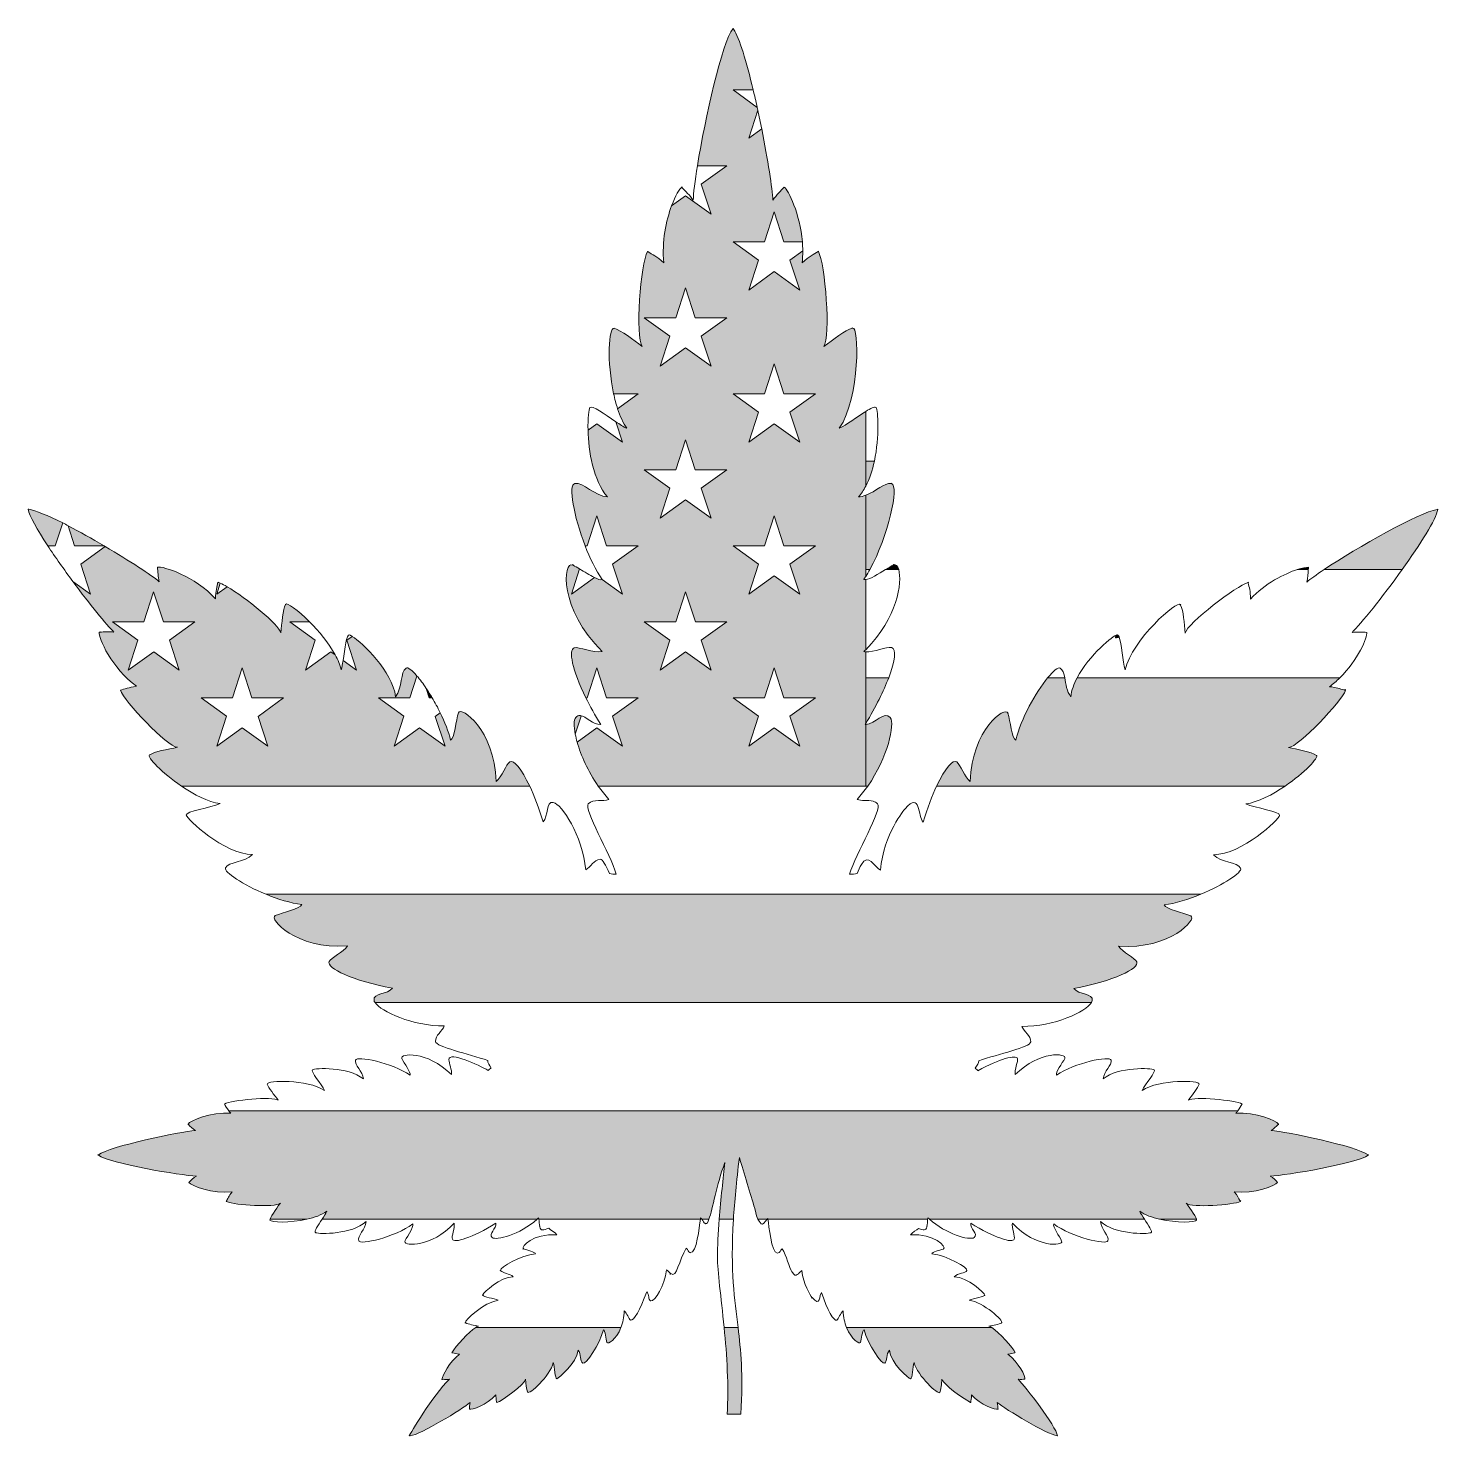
# Model space of a CAD drawing. Extents: x 501 to 1503, y -1421 to -420.
import ezdxf

# ---------------------------------------------------------------- set-up
doc = ezdxf.new("R2010")
doc.units = 0
doc.header["$MEASUREMENT"] = 0
doc.layers.add('katman 1', color=7, linetype='Continuous')

# ---------------------------------------------------------------- blocks, each defined once
blk = doc.blocks.new('block 2')
at = {"layer": 'katman 1', "true_color": 0x3c3a6e}
h = blk.add_hatch(color=177, dxfattribs=at)
h.dxf.hatch_style = 2
edge = h.paths.add_edge_path()
edge.add_spline(control_points=[(1096.2, -914.8), (1096.1, -914.8), (1095.9, -914.8), (1095.8, -914.8), (1095.9, -914.6), (1096.1, -914.4), (1096.2, -914.2), (1096.2, -914.2), (1096.2, -881.7), (1096.2, -881.7), (1096.2, -881.7), (1096.2, -863.2), (1096.2, -863.2), (1095.7, -863.2), (1095.2, -863.1), (1094.8, -863), (1095.3, -862.6), (1095.7, -862.1), (1096.2, -861.7), (1096.2, -861.7), (1096.2, -811.9), (1096.2, -811.9), (1095.6, -811.9), (1095.1, -811.9), (1094.8, -811.7), (1095.2, -811), (1095.7, -810.4), (1096.2, -809.6), (1096.2, -809.6), (1096.2, -804.7), (1096.2, -804.7), (1096.2, -804.7), (1096.2, -751.9), (1096.2, -751.9), (1094.5, -752.6), (1092.8, -753), (1091, -753.1), (1093, -750.8), (1094.7, -748.3), (1096.2, -745.4), (1096.2, -745.4), (1096.2, -727.7), (1096.2, -727.7), (1096.2, -727.7), (1096.2, -692.3), (1096.2, -692.3), (1090.2, -696), (1082.2, -702.1), (1077.4, -704.3), (1092.4, -682.2), (1091.4, -630.7), (1086.8, -633.1), (1086.8, -633), (1086.8, -632.9), (1086.8, -632.8), (1086.8, -632.9), (1086.7, -633), (1086.6, -633.1), (1081.8, -634.3), (1072.9, -641.3), (1066.3, -646.2), (1071.5, -639.3), (1067.3, -587), (1062.5, -578.6), (1062.5, -578.6), (1062.5, -578.6), (1062.5, -578.6), (1062.5, -578.5), (1062.5, -578.5), (1062.5, -578.4), (1062.5, -578.5), (1062.4, -578.6), (1062.3, -578.7), (1059.2, -580.7), (1056.1, -581.8), (1051, -586.6), (1051.3, -583.8), (1051.4, -581), (1051.4, -578.2), (1051.4, -578.2), (1042.3, -584.8), (1042.3, -584.8), (1042.3, -584.8), (1049.2, -606.1), (1049.2, -606.1), (1049.2, -606.1), (1031.1, -592.9), (1031.1, -592.9), (1031.1, -592.9), (1013, -606.1), (1013, -606.1), (1013, -606.1), (1019.9, -584.8), (1019.9, -584.8), (1019.9, -584.8), (1001.8, -571.6), (1001.8, -571.6), (1001.8, -571.6), (1024.2, -571.6), (1024.2, -571.6), (1024.2, -571.6), (1031.1, -550.3), (1031.1, -550.3), (1031.1, -550.3), (1038, -571.6), (1038, -571.6), (1038, -571.6), (1051.1, -571.6), (1051.1, -571.6), (1049.4, -552), (1041.2, -534.8), (1038.2, -532.9), (1035.9, -535.2), (1032.8, -538.4), (1030.1, -542.1), (1029.8, -533.9), (1026.6, -513.4), (1022.2, -491.3), (1022.2, -491.3), (1013, -498), (1013, -498), (1013, -498), (1019.4, -478.1), (1019.4, -478.1), (1019.3, -477.4), (1019.1, -476.7), (1019, -476.1), (1019, -476.1), (1001.8, -463.6), (1001.8, -463.6), (1001.8, -463.6), (1016.1, -463.6), (1016.1, -463.6), (1011.4, -443.8), (1006.3, -426.6), (1002.2, -420.6), (1002.1, -420.3), (1002.1, -420.1), (1002, -419.8), (1002, -420), (1001.9, -420.1), (1001.9, -420.2), (1001.9, -420.2), (1001.8, -420.1), (1001.8, -420), (993.9, -430.3), (982, -483.8), (976.5, -517.6), (976.5, -517.6), (997.4, -517.6), (997.4, -517.6), (997.4, -517.6), (979.2, -530.8), (979.2, -530.8), (979.2, -530.8), (986.2, -552.1), (986.2, -552.1), (986.2, -552.1), (968, -538.9), (968, -538.9), (968, -538.9), (958.1, -546.1), (958.1, -546.1), (954.3, -556.5), (951, -571.7), (952.6, -586.6), (947.5, -581.9), (944.4, -580.8), (941.4, -578.8), (941.3, -578.7), (941.3, -578.7), (941.3, -578.6), (941.3, -578.6), (941.3, -578.7), (941.3, -578.7), (941.2, -578.7), (941.1, -578.6), (941, -578.6), (936.2, -587), (932, -639.3), (937.3, -646.2), (931, -641.4), (922.2, -634.6), (917.3, -633.2), (917.2, -633.1), (917.2, -633.1), (917.2, -633.1), (917.2, -633.1), (917.2, -633.1), (917.2, -633.2), (913.2, -632), (912.1, -657.3), (916.9, -679.7), (916.9, -679.7), (934.3, -679.7), (934.3, -679.7), (934.3, -679.7), (919.7, -690.4), (919.7, -690.4), (921.4, -695.6), (923.6, -700.5), (926.2, -704.3), (924, -703.2), (921.3, -701.5), (918.4, -699.6), (918.4, -699.6), (923.1, -714.2), (923.1, -714.2), (923.1, -714.2), (905, -701), (905, -701), (905, -701), (898.7, -705.6), (898.7, -705.6), (899.1, -720.3), (902.2, -741.4), (912.6, -753.1), (903.4, -752.5), (895.2, -742.5), (889.4, -743.5), (889.4, -743.5), (889.3, -743.5), (889.3, -743.4), (889.3, -743.5), (889.3, -743.5), (889.3, -743.5), (884.5, -744.5), (888.5, -766.9), (896.6, -787.8), (896.6, -787.8), (898.1, -787.8), (898.1, -787.8), (898.1, -787.8), (905, -766.5), (905, -766.5), (905, -766.5), (911.9, -787.8), (911.9, -787.8), (911.9, -787.8), (934.3, -787.8), (934.3, -787.8), (934.3, -787.8), (916.2, -801), (916.2, -801), (916.2, -801), (923.1, -822.3), (923.1, -822.3), (923.1, -822.3), (908.7, -811.8), (908.7, -811.8), (907.6, -812.2), (905.6, -811.6), (903.2, -810.4), (903.2, -810.4), (886.9, -822.3), (886.9, -822.3), (886.9, -822.3), (892.7, -804.3), (892.7, -804.3), (891, -803.3), (889.4, -802.3), (888.1, -801.7), (888, -801.5), (887.9, -801.3), (887.8, -801), (887.8, -801.2), (887.8, -801.4), (887.8, -801.5), (880.7, -798.1), (878.1, -833.3), (908.8, -863), (902.9, -864.1), (892, -859.5), (888.9, -860.3), (884.5, -861.8), (887.5, -876.1), (897.2, -895.9), (897.2, -895.9), (898.1, -895.9), (898.1, -895.9), (898.1, -895.9), (905, -874.6), (905, -874.6), (905, -874.6), (911.9, -895.9), (911.9, -895.9), (911.9, -895.9), (934.3, -895.9), (934.3, -895.9), (934.3, -895.9), (916.2, -909), (916.2, -909), (916.2, -909), (923.1, -930.4), (923.1, -930.4), (923.1, -930.4), (905, -917.2), (905, -917.2), (905, -917.2), (891, -927.4), (891, -927.4), (893.6, -936.6), (898.6, -948.2), (906, -958.7), (906, -958.7), (1096.2, -958.7), (1096.2, -958.7), (1096.2, -958.7), (1096.2, -914.8), (1096.2, -914.8)], knot_values=[0, 0, 0, 0, 1, 1, 1, 2, 2, 2, 3, 3, 3, 4, 4, 4, 5, 5, 5, 6, 6, 6, 7, 7, 7, 8, 8, 8, 9, 9, 9, 10, 10, 10, 11, 11, 11, 12, 12, 12, 13, 13, 13, 14, 14, 14, 15, 15, 15, 16, 16, 16, 17, 17, 17, 18, 18, 18, 19, 19, 19, 20, 20, 20, 21, 21, 21, 22, 22, 22, 23, 23, 23, 24, 24, 24, 25, 25, 25, 26, 26, 26, 27, 27, 27, 28, 28, 28, 29, 29, 29, 30, 30, 30, 31, 31, 31, 32, 32, 32, 33, 33, 33, 34, 34, 34, 35, 35, 35, 36, 36, 36, 37, 37, 37, 38, 38, 38, 39, 39, 39, 40, 40, 40, 41, 41, 41, 42, 42, 42, 43, 43, 43, 44, 44, 44, 45, 45, 45, 46, 46, 46, 47, 47, 47, 48, 48, 48, 49, 49, 49, 50, 50, 50, 51, 51, 51, 52, 52, 52, 53, 53, 53, 54, 54, 54, 55, 55, 55, 56, 56, 56, 57, 57, 57, 58, 58, 58, 59, 59, 59, 60, 60, 60, 61, 61, 61, 62, 62, 62, 63, 63, 63, 64, 64, 64, 65, 65, 65, 66, 66, 66, 67, 67, 67, 68, 68, 68, 69, 69, 69, 70, 70, 70, 71, 71, 71, 72, 72, 72, 73, 73, 73, 74, 74, 74, 75, 75, 75, 76, 76, 76, 77, 77, 77, 78, 78, 78, 79, 79, 79, 80, 80, 80, 81, 81, 81, 82, 82, 82, 83, 83, 83, 84, 84, 84, 85, 85, 85, 86, 86, 86, 87, 87, 87, 88, 88, 88, 89, 89, 89, 90, 90, 90, 91, 91, 91, 92, 92, 92, 93, 93, 93, 94, 94, 94, 95, 95, 95, 96, 96, 96, 97, 97, 97, 98, 98, 98, 99, 99, 99, 100, 100, 100, 101, 101, 101, 102, 102, 102, 103, 103, 103, 103], degree=3, periodic=1)
h.paths.add_polyline_path([(986.2, -876.3), (968, -863.2), (949.9, -876.3), (956.8, -855), (938.7, -841.9), (961.1, -841.9), (968, -820.6), (975, -841.9), (997.4, -841.9), (979.2, -855)])
h.paths.add_polyline_path([(979.2, -746.9), (986.2, -768.3), (968, -755.1), (949.9, -768.3), (956.9, -746.9), (938.7, -733.7), (961.1, -733.7), (968, -712.4), (974.9, -733.7), (997.4, -733.7)])
h.paths.add_polyline_path([(979.2, -638.8), (986.2, -660.1), (968, -647), (949.9, -660.1), (956.8, -638.8), (938.7, -625.7), (961.1, -625.7), (968, -604.4), (974.9, -625.7), (997.4, -625.7)])
h.paths.add_polyline_path([(1049.2, -930.4), (1031.1, -917.2), (1013, -930.4), (1019.9, -909), (1001.8, -895.9), (1024.2, -895.9), (1031.1, -874.6), (1038, -895.9), (1060.4, -895.9), (1042.3, -909)])
h.paths.add_polyline_path([(1042.3, -801), (1049.2, -822.3), (1031.1, -809.1), (1013, -822.3), (1019.9, -801), (1001.8, -787.8), (1024.2, -787.8), (1031.1, -766.5), (1038, -787.8), (1060.4, -787.8)])
h.paths.add_polyline_path([(1042.3, -692.9), (1049.2, -714.2), (1031.1, -701), (1013, -714.2), (1019.9, -692.9), (1001.8, -679.7), (1024.2, -679.7), (1031.1, -658.4), (1038, -679.7), (1060.4, -679.7)])
at = {"layer": 'katman 1', "true_color": 0xb22134}
h = blk.add_hatch(color=242, dxfattribs=at)
h.dxf.hatch_style = 2
edge = h.paths.add_edge_path()
edge.add_spline(control_points=[(1096.2, -727.7), (1096.2, -727.7), (1096.2, -745.4), (1096.2, -745.4), (1099, -740.1), (1100.9, -734), (1102.3, -727.7), (1102.3, -727.7), (1096.2, -727.7), (1096.2, -727.7)], knot_values=[0, 0, 0, 0, 1, 1, 1, 2, 2, 2, 3, 3, 3, 3], degree=3, periodic=1)
h = blk.add_hatch(color=242, dxfattribs=at)
h.dxf.hatch_style = 2
edge = h.paths.add_edge_path()
edge.add_spline(control_points=[(1099.1, -804.7), (1112.1, -781.4), (1120.3, -744.9), (1114.4, -743.6), (1114.4, -743.5), (1114.4, -743.5), (1114.5, -743.4), (1114.4, -743.5), (1114.3, -743.5), (1114.3, -743.6), (1109.6, -742.8), (1103.3, -749.2), (1096.2, -751.9), (1096.2, -751.9), (1096.2, -804.7), (1096.2, -804.7), (1096.2, -804.7), (1099.1, -804.7), (1099.1, -804.7), (1099.1, -804.7), (1099.1, -804.7), (1099.1, -804.7)], knot_values=[0, 0, 0, 0, 1, 1, 1, 2, 2, 2, 3, 3, 3, 4, 4, 4, 5, 5, 5, 6, 6, 6, 7, 7, 7, 7], degree=3, periodic=1)
at = {"layer": 'katman 1', "true_color": 0x3c3a6e}
h = blk.add_hatch(color=177, dxfattribs=at)
h.dxf.hatch_style = 2
edge = h.paths.add_edge_path()
edge.add_spline(control_points=[(525.1, -771.6), (514.5, -766.3), (505.7, -762.5), (501.1, -761.9), (501, -761.9), (501, -761.9), (501, -761.9), (501, -761.9), (501, -761.9), (501, -761.9), (500.9, -761.9), (500.7, -761.9), (500.6, -761.9), (501.4, -766.6), (507, -776.3), (514.5, -787.8), (514.5, -787.8), (519.8, -787.8), (519.8, -787.8), (519.8, -787.8), (525.1, -771.6), (525.1, -771.6)], knot_values=[0, 0, 0, 0, 1, 1, 1, 2, 2, 2, 3, 3, 3, 4, 4, 4, 5, 5, 5, 6, 6, 6, 7, 7, 7, 7], degree=3, periodic=1)
at = {"layer": 'katman 1', "true_color": 0xb22134}
h = blk.add_hatch(color=242, dxfattribs=at)
h.dxf.hatch_style = 2
edge = h.paths.add_edge_path()
edge.add_spline(control_points=[(1503, -762.1), (1503, -762.1), (1502.9, -762.1), (1502.9, -762.1), (1502.9, -762), (1503, -761.9), (1503, -761.9), (1502.8, -762), (1502.7, -762), (1502.5, -762.1), (1490.1, -763.6), (1445.5, -789.3), (1422.2, -804.7), (1422.2, -804.7), (1477.6, -804.7), (1477.6, -804.7), (1490.4, -786.8), (1501.8, -769), (1503, -762.1)], knot_values=[0, 0, 0, 0, 1, 1, 1, 2, 2, 2, 3, 3, 3, 4, 4, 4, 5, 5, 5, 6, 6, 6, 6], degree=3, periodic=1)
at = {"layer": 'katman 1', "true_color": 0x3c3a6e}
h = blk.add_hatch(color=177, dxfattribs=at)
h.dxf.hatch_style = 2
edge = h.paths.add_edge_path()
edge.add_spline(control_points=[(554.5, -787.8), (545.9, -782.8), (537.1, -777.8), (529, -773.6), (529, -773.6), (533.6, -787.8), (533.6, -787.8), (533.6, -787.8), (554.5, -787.8), (554.5, -787.8)], knot_values=[0, 0, 0, 0, 1, 1, 1, 2, 2, 2, 3, 3, 3, 3], degree=3, periodic=1)
h = blk.add_hatch(color=177, dxfattribs=at)
h.dxf.hatch_style = 2
edge = h.paths.add_edge_path()
edge.add_spline(control_points=[(843, -941.4), (840.5, -942.8), (837.4, -952.5), (833.4, -955.4), (832.1, -918.3), (808.2, -901.6), (806.6, -906.6), (804.9, -911.6), (803.6, -925), (800.9, -926.1), (799.5, -919.9), (796.8, -913.1), (793.6, -906.5), (793.6, -906.5), (790.1, -909.1), (790.1, -909.1), (790.1, -909.1), (797, -930.4), (797, -930.4), (797, -930.4), (778.9, -917.2), (778.9, -917.2), (778.9, -917.2), (760.8, -930.4), (760.8, -930.4), (760.8, -930.4), (767.7, -909), (767.7, -909), (767.7, -909), (749.6, -895.9), (749.6, -895.9), (749.6, -895.9), (772, -895.9), (772, -895.9), (772, -895.9), (777, -880.4), (777, -880.4), (773.4, -876.2), (770.6, -873.9), (769.3, -874.8), (765.1, -877.5), (766.8, -888.8), (761.8, -895.1), (759.7, -876.9), (738.2, -856.9), (731, -852.2), (731, -852.2), (727.1, -855), (727.1, -855), (727.1, -855), (734, -876.3), (734, -876.3), (734, -876.3), (724.5, -869.4), (724.5, -869.4), (724.1, -872), (723.7, -874.3), (723.2, -876), (722.4, -872.6), (720.8, -869), (718.9, -865.3), (718.9, -865.3), (715.9, -863.2), (715.9, -863.2), (715.9, -863.2), (697.7, -876.3), (697.7, -876.3), (697.7, -876.3), (704.7, -855), (704.7, -855), (704.7, -855), (686.6, -841.9), (686.6, -841.9), (686.6, -841.9), (700.7, -841.9), (700.7, -841.9), (692.3, -833.3), (684.5, -827.8), (683.6, -829.5), (681.7, -833.1), (680.9, -842.9), (680.3, -849.8), (679.2, -844), (655.1, -824.6), (642, -816.9), (642, -816.9), (634.7, -822.3), (634.7, -822.3), (634.7, -822.3), (637.2, -814.4), (637.2, -814.4), (636.8, -814.2), (636.4, -814.1), (636, -814), (636, -813.9), (635.9, -813.9), (635.9, -813.8), (635.9, -813.9), (635.9, -813.9), (635.9, -813.9), (635.7, -813.9), (635.6, -813.8), (635.5, -813.8), (635, -817), (633.8, -819.5), (633.8, -825.5), (619.3, -809.6), (596.3, -801.9), (592.5, -803.1), (592.7, -806.1), (592.9, -809.8), (593.8, -813.4), (588.3, -808.7), (572.5, -798.5), (555.3, -788.3), (555.3, -788.3), (537.9, -801), (537.9, -801), (537.9, -801), (544.8, -822.3), (544.8, -822.3), (544.8, -822.3), (532.4, -813.2), (532.4, -813.2), (544.3, -829.4), (556.3, -844.1), (561.5, -849.2), (558, -848.8), (554.5, -849), (551.7, -849.2), (551.6, -849.1), (551.6, -849.1), (551.5, -849), (551.5, -849.1), (551.5, -849.1), (551.6, -849.2), (551.4, -849.2), (551.2, -849.2), (551, -849.2), (550.2, -853), (560.3, -875.2), (577.6, -887.7), (571.8, -888.4), (569.3, -889.8), (566.1, -890.5), (568.6, -898.2), (599.4, -930.7), (606.8, -931.1), (599.8, -932.4), (590.2, -934.2), (586.9, -936.5), (584.8, -938), (595.8, -949.3), (609.6, -958.7), (609.6, -958.7), (857.2, -958.7), (857.2, -958.7), (851.4, -946.4), (845.8, -939.8), (843, -941.4)], knot_values=[0, 0, 0, 0, 1, 1, 1, 2, 2, 2, 3, 3, 3, 4, 4, 4, 5, 5, 5, 6, 6, 6, 7, 7, 7, 8, 8, 8, 9, 9, 9, 10, 10, 10, 11, 11, 11, 12, 12, 12, 13, 13, 13, 14, 14, 14, 15, 15, 15, 16, 16, 16, 17, 17, 17, 18, 18, 18, 19, 19, 19, 20, 20, 20, 21, 21, 21, 22, 22, 22, 23, 23, 23, 24, 24, 24, 25, 25, 25, 26, 26, 26, 27, 27, 27, 28, 28, 28, 29, 29, 29, 30, 30, 30, 31, 31, 31, 32, 32, 32, 33, 33, 33, 34, 34, 34, 35, 35, 35, 36, 36, 36, 37, 37, 37, 38, 38, 38, 39, 39, 39, 40, 40, 40, 41, 41, 41, 42, 42, 42, 43, 43, 43, 44, 44, 44, 45, 45, 45, 46, 46, 46, 47, 47, 47, 48, 48, 48, 49, 49, 49, 50, 50, 50, 51, 51, 51, 52, 52, 52, 53, 53, 53, 53], degree=3, periodic=1)
h.paths.add_polyline_path([(607.9, -876.3), (589.8, -863.2), (571.6, -876.3), (578.6, -855), (560.5, -841.9), (582.8, -841.9), (589.7, -820.6), (596.7, -841.9), (619.1, -841.9), (601, -855)])
h.paths.add_polyline_path([(670.9, -930.4), (652.8, -917.2), (634.7, -930.4), (641.6, -909), (623.5, -895.9), (645.9, -895.9), (652.8, -874.6), (659.7, -895.9), (682.1, -895.9), (664, -909.1)])
at = {"layer": 'katman 1', "true_color": 0xb22134}
h = blk.add_hatch(color=242, dxfattribs=at)
h.dxf.hatch_style = 2
edge = h.paths.add_edge_path()
edge.add_spline(control_points=[(1116.1, -801.4), (1116.1, -801.3), (1116.1, -801.1), (1116.1, -801), (1116, -801.2), (1115.9, -801.3), (1115.8, -801.5), (1114.3, -802.3), (1112.4, -803.5), (1110.3, -804.7), (1110.3, -804.7), (1119.6, -804.7), (1119.6, -804.7), (1118.8, -802), (1117.6, -800.8), (1116.1, -801.4)], knot_values=[0, 0, 0, 0, 1, 1, 1, 2, 2, 2, 3, 3, 3, 4, 4, 4, 5, 5, 5, 5], degree=3, periodic=1)
h = blk.add_hatch(color=242, dxfattribs=at)
h.dxf.hatch_style = 2
edge = h.paths.add_edge_path()
edge.add_spline(control_points=[(1411, -803.3), (1411, -803.3), (1411, -803.3), (1410.9, -803.3), (1411, -803.2), (1411, -803.2), (1411, -803.1), (1410.9, -803.2), (1410.9, -803.2), (1410.7, -803.3), (1409.5, -803.1), (1406.7, -803.6), (1403.1, -804.7), (1403.1, -804.7), (1410.9, -804.7), (1410.9, -804.7), (1411, -804.2), (1411, -803.8), (1411, -803.3)], knot_values=[0, 0, 0, 0, 1, 1, 1, 2, 2, 2, 3, 3, 3, 4, 4, 4, 5, 5, 5, 6, 6, 6, 6], degree=3, periodic=1)
at = {"layer": 'katman 1', "true_color": 0x3c3a6e}
h = blk.add_hatch(color=177, dxfattribs=at)
h.dxf.hatch_style = 2
edge = h.paths.add_edge_path()
edge.add_spline(control_points=[(589.8, -851.4), (589.8, -851.4), (589.8, -851.4), (589.8, -851.4), (589.8, -851.4), (589.8, -851.4), (589.8, -851.4)], knot_values=[0, 0, 0, 0, 1, 1, 1, 2, 2, 2, 2], degree=3, periodic=1)
at = {"layer": 'katman 1', "true_color": 0xffffff}
h = blk.add_hatch(color=7, dxfattribs=at)
h.dxf.hatch_style = 2
edge = h.paths.add_edge_path()
edge.add_spline(control_points=[(1276.3, -852.6), (1275.9, -851.6), (1275.5, -851.1), (1274.9, -851.1), (1274.9, -851.1), (1274.9, -851.1), (1274.9, -851.1), (1272.1, -853.9), (1274.8, -853.5), (1276.3, -852.6)], knot_values=[0, 0, 0, 0, 1, 1, 1, 2, 2, 2, 3, 3, 3, 3], degree=3, periodic=1)
at = {"layer": 'katman 1', "true_color": 0xb22134}
h = blk.add_hatch(color=242, dxfattribs=at)
h.dxf.hatch_style = 2
edge = h.paths.add_edge_path()
edge.add_spline(control_points=[(1096.2, -881.7), (1096.2, -881.7), (1096.2, -914.2), (1096.2, -914.2), (1103.4, -902.4), (1108.9, -891), (1112.5, -881.7), (1112.5, -881.7), (1096.2, -881.7), (1096.2, -881.7)], knot_values=[0, 0, 0, 0, 1, 1, 1, 2, 2, 2, 3, 3, 3, 3], degree=3, periodic=1)
h = blk.add_hatch(color=242, dxfattribs=at)
h.dxf.hatch_style = 2
edge = h.paths.add_edge_path()
edge.add_spline(control_points=[(1416.7, -936.8), (1413.2, -934.3), (1402.5, -932.3), (1396.8, -931.3), (1404.1, -930.7), (1434.7, -898.2), (1437.4, -890.7), (1437.2, -890.6), (1437.1, -890.6), (1436.9, -890.5), (1437.1, -890.4), (1437.3, -890.2), (1437.4, -890.1), (1437, -890.1), (1436.6, -890.2), (1436.1, -890.3), (1433.5, -889.5), (1431, -888.5), (1425.9, -888), (1428.5, -886.1), (1431, -884), (1433.3, -881.7), (1433.3, -881.7), (1246.5, -881.7), (1246.5, -881.7), (1244.2, -886.1), (1242.5, -890.7), (1242, -895.1), (1239.1, -891.4), (1238.5, -886.1), (1237.7, -881.7), (1237.7, -881.7), (1225.5, -881.7), (1225.5, -881.7), (1217.3, -891.8), (1206.4, -910.8), (1202.9, -926.1), (1200.2, -925), (1198.9, -912.1), (1197.3, -906.9), (1197.3, -906.8), (1197.4, -906.7), (1197.4, -906.6), (1197.4, -906.6), (1197.3, -906.7), (1197.3, -906.8), (1195.7, -901.3), (1171.6, -918.3), (1170.4, -955.4), (1166.5, -952.3), (1163.5, -943.4), (1161, -941.5), (1161, -941.5), (1161, -941.4), (1161, -941.4), (1160.9, -941.4), (1160.9, -941.4), (1160.9, -941.5), (1158.4, -939.3), (1152.7, -945.8), (1146.6, -958.7), (1146.6, -958.7), (1394.4, -958.7), (1394.4, -958.7), (1408, -949.4), (1418.7, -938.1), (1416.7, -936.8)], knot_values=[0, 0, 0, 0, 1, 1, 1, 2, 2, 2, 3, 3, 3, 4, 4, 4, 5, 5, 5, 6, 6, 6, 7, 7, 7, 8, 8, 8, 9, 9, 9, 10, 10, 10, 11, 11, 11, 12, 12, 12, 13, 13, 13, 14, 14, 14, 15, 15, 15, 16, 16, 16, 17, 17, 17, 18, 18, 18, 19, 19, 19, 20, 20, 20, 21, 21, 21, 22, 22, 22, 22], degree=3, periodic=1)
at = {"layer": 'katman 1', "true_color": 0x3c3a6e}
h = blk.add_hatch(color=177, dxfattribs=at)
h.dxf.hatch_style = 2
edge = h.paths.add_edge_path()
edge.add_spline(control_points=[(787.8, -895.9), (786.5, -893.6), (785.1, -891.4), (783.7, -889.3), (783.7, -889.3), (785.8, -895.9), (785.8, -895.9), (785.8, -895.9), (787.8, -895.9), (787.8, -895.9)], knot_values=[0, 0, 0, 0, 1, 1, 1, 2, 2, 2, 3, 3, 3, 3], degree=3, periodic=1)
h = blk.add_hatch(color=177, dxfattribs=at)
h.dxf.hatch_style = 2
edge = h.paths.add_edge_path()
edge.add_spline(control_points=[(893.1, -908.5), (891.9, -908.4), (890.9, -908.8), (889.9, -910), (888.6, -911.6), (888.5, -916), (889.6, -921.8), (889.6, -921.8), (893.8, -909), (893.8, -909), (893.8, -909), (893.1, -908.5), (893.1, -908.5)], knot_values=[0, 0, 0, 0, 1, 1, 1, 2, 2, 2, 3, 3, 3, 4, 4, 4, 4], degree=3, periodic=1)
at = {"layer": 'katman 1', "true_color": 0xb22134}
h = blk.add_hatch(color=242, dxfattribs=at)
h.dxf.hatch_style = 2
edge = h.paths.add_edge_path()
edge.add_spline(control_points=[(1097.6, -958.7), (1111.8, -938.4), (1117.2, -914.5), (1113.6, -909.9), (1109.5, -904.8), (1102.8, -914.8), (1096.2, -914.8), (1096.2, -914.8), (1096.2, -958.7), (1096.2, -958.7), (1096.2, -958.7), (906, -958.7), (906, -958.7), (906, -958.7), (906, -958.7), (906, -958.7), (906, -958.7), (1096.2, -958.7), (1096.2, -958.7), (1096.2, -958.7), (1097.6, -958.7), (1097.6, -958.7), (1097.6, -958.7), (1097.6, -958.7), (1097.6, -958.7)], knot_values=[0, 0, 0, 0, 1, 1, 1, 2, 2, 2, 3, 3, 3, 4, 4, 4, 5, 5, 5, 6, 6, 6, 7, 7, 7, 8, 8, 8, 8], degree=3, periodic=1)
h = blk.add_hatch(color=242, dxfattribs=at)
h.dxf.hatch_style = 2
edge = h.paths.add_edge_path()
edge.add_spline(control_points=[(1257.3, -1111.2), (1258.1, -1105.6), (1247.7, -1107.3), (1244.1, -1102.6), (1272.2, -1097.4), (1291, -1088.2), (1288.9, -1083.6), (1287.9, -1081.1), (1278.7, -1076.7), (1276, -1072.5), (1313, -1075), (1332.1, -1053), (1327.3, -1050.9), (1322.5, -1048.8), (1309.2, -1046.1), (1308.4, -1043.2), (1316.5, -1042.1), (1325.8, -1039.2), (1334.4, -1035.6), (1334.4, -1035.6), (669.7, -1035.6), (669.7, -1035.6), (678.2, -1039.1), (687.3, -1041.9), (695.1, -1042.9), (694.3, -1045.9), (681.1, -1048.6), (676.3, -1050.7), (671.5, -1052.8), (690.5, -1074.8), (727.6, -1072.3), (725.1, -1076.5), (715.7, -1080.9), (714.6, -1083.4), (712.5, -1088), (731.4, -1097.2), (759.7, -1102.4), (756.1, -1107), (745.6, -1105.4), (746.5, -1111), (746.5, -1111.5), (746.8, -1112), (747.2, -1112.6), (747.2, -1112.6), (1256.7, -1112.6), (1256.7, -1112.6), (1257, -1112.1), (1257.2, -1111.7), (1257.3, -1111.2)], knot_values=[0, 0, 0, 0, 1, 1, 1, 2, 2, 2, 3, 3, 3, 4, 4, 4, 5, 5, 5, 6, 6, 6, 7, 7, 7, 8, 8, 8, 9, 9, 9, 10, 10, 10, 11, 11, 11, 12, 12, 12, 13, 13, 13, 14, 14, 14, 15, 15, 15, 16, 16, 16, 16], degree=3, periodic=1)
h = blk.add_hatch(color=242, dxfattribs=at)
h.dxf.hatch_style = 2
edge = h.paths.add_edge_path()
edge.add_spline(control_points=[(1140.4, -1265.6), (1140.8, -1265.9), (1141.1, -1266.3), (1141.5, -1266.6), (1141.5, -1266.6), (1294.4, -1266.6), (1294.4, -1266.6), (1293, -1264.5), (1291.7, -1262.5), (1291, -1261), (1294.7, -1263.6), (1299.8, -1265.4), (1305.2, -1266.6), (1305.2, -1266.6), (1331.4, -1266.6), (1331.4, -1266.6), (1330.7, -1264), (1325.1, -1256.5), (1324.1, -1255.3), (1327.9, -1258.5), (1357.8, -1256.6), (1362.7, -1253.9), (1362.6, -1253.8), (1362.6, -1253.7), (1362.5, -1253.6), (1362.6, -1253.6), (1362.7, -1253.6), (1362.9, -1253.7), (1362.7, -1253.5), (1362.5, -1253.4), (1362.3, -1253.3), (1361.3, -1251.6), (1360.7, -1250), (1358.3, -1247.2), (1372.5, -1248.8), (1387.6, -1242.6), (1389.1, -1240.5), (1387.8, -1239), (1385.9, -1237.3), (1383.8, -1235.9), (1394.9, -1235.6), (1445.4, -1226.9), (1453.5, -1221.1), (1453.6, -1221), (1453.7, -1221), (1453.8, -1221), (1453.7, -1221), (1453.6, -1220.9), (1453.4, -1220.9), (1445.5, -1214.8), (1395.3, -1204.2), (1384.4, -1203.6), (1386.4, -1202.2), (1388.2, -1200.7), (1389.4, -1199.3), (1389.6, -1199.3), (1389.7, -1199.2), (1389.9, -1199.2), (1389.8, -1199.2), (1389.7, -1199.1), (1389.6, -1199.1), (1389.6, -1199.1), (1389.6, -1199), (1389.7, -1199), (1388.4, -1196.7), (1373.6, -1190), (1359.3, -1191.2), (1359.9, -1190.7), (1360.3, -1190.1), (1360.7, -1189.6), (1360.7, -1189.6), (643.3, -1189.6), (643.3, -1189.6), (643.7, -1190.1), (644.1, -1190.7), (644.7, -1191.2), (630.4, -1190), (615.6, -1196.7), (614.3, -1199), (614.3, -1199), (614.4, -1199.1), (614.4, -1199.1), (614.3, -1199.1), (614.2, -1199.2), (614.1, -1199.2), (614.2, -1199.2), (614.4, -1199.3), (614.6, -1199.3), (615.8, -1200.7), (617.6, -1202.2), (619.5, -1203.6), (608.7, -1204.2), (558.5, -1214.8), (550.5, -1220.9), (550.4, -1220.9), (550.3, -1221), (550.2, -1221), (550.3, -1221), (550.4, -1221), (550.5, -1221.1), (558.6, -1226.9), (609.1, -1235.6), (620.2, -1235.9), (618.1, -1237.3), (616.2, -1239), (614.9, -1240.5), (616.4, -1242.6), (631.5, -1248.8), (645.7, -1247.2), (643, -1250.3), (642.6, -1252), (641.3, -1253.9), (641.4, -1253.9), (641.4, -1253.9), (641.5, -1254), (641.4, -1254), (641.4, -1254), (641.3, -1254.1), (641.4, -1254.1), (641.6, -1254.1), (641.7, -1254.1), (647.5, -1256.7), (676.2, -1258.4), (679.9, -1255.3), (678.9, -1256.5), (673.3, -1264), (672.6, -1266.6), (672.6, -1266.6), (698.8, -1266.6), (698.8, -1266.6), (704.2, -1265.4), (709.3, -1263.6), (712.9, -1261), (712.3, -1262.5), (711, -1264.5), (709.6, -1266.6), (709.6, -1266.6), (862.5, -1266.6), (862.5, -1266.6), (862.8, -1266.3), (863.2, -1265.9), (863.5, -1265.6), (863.6, -1265.9), (863.7, -1266.2), (863.8, -1266.6), (863.8, -1266.6), (978.6, -1266.6), (978.6, -1266.6), (978.6, -1266.2), (978.7, -1265.8), (978.7, -1265.6), (979.1, -1265.9), (979.4, -1266.3), (979.6, -1266.6), (979.6, -1266.6), (984.7, -1266.6), (984.7, -1266.6), (987.3, -1259.6), (990, -1242.1), (996, -1226.3), (994.8, -1237.1), (993.1, -1252.2), (992, -1266.6), (992, -1266.6), (1002.1, -1266.6), (1002.1, -1266.6), (1002.9, -1254.3), (1004.2, -1239.9), (1006.3, -1222.7), (1010, -1233.6), (1014, -1248.8), (1017.3, -1259), (1018.4, -1264.1), (1018.6, -1265.1), (1019.5, -1266.6), (1019.5, -1266.6), (1026, -1266.6), (1026, -1266.6), (1026.1, -1266.4), (1026.3, -1266.2), (1026.5, -1266), (1026.5, -1266.2), (1026.6, -1266.4), (1026.6, -1266.6), (1026.6, -1266.6), (1140.2, -1266.6), (1140.2, -1266.6), (1140.3, -1266.2), (1140.3, -1265.9), (1140.4, -1265.6)], knot_values=[0, 0, 0, 0, 1, 1, 1, 2, 2, 2, 3, 3, 3, 4, 4, 4, 5, 5, 5, 6, 6, 6, 7, 7, 7, 8, 8, 8, 9, 9, 9, 10, 10, 10, 11, 11, 11, 12, 12, 12, 13, 13, 13, 14, 14, 14, 15, 15, 15, 16, 16, 16, 17, 17, 17, 18, 18, 18, 19, 19, 19, 20, 20, 20, 21, 21, 21, 22, 22, 22, 23, 23, 23, 24, 24, 24, 25, 25, 25, 26, 26, 26, 27, 27, 27, 28, 28, 28, 29, 29, 29, 30, 30, 30, 31, 31, 31, 32, 32, 32, 33, 33, 33, 34, 34, 34, 35, 35, 35, 36, 36, 36, 37, 37, 37, 38, 38, 38, 39, 39, 39, 40, 40, 40, 41, 41, 41, 42, 42, 42, 43, 43, 43, 44, 44, 44, 45, 45, 45, 46, 46, 46, 47, 47, 47, 48, 48, 48, 49, 49, 49, 50, 50, 50, 51, 51, 51, 52, 52, 52, 53, 53, 53, 54, 54, 54, 55, 55, 55, 56, 56, 56, 57, 57, 57, 58, 58, 58, 59, 59, 59, 60, 60, 60, 61, 61, 61, 62, 62, 62, 63, 63, 63, 63], degree=3, periodic=1)
h = blk.add_hatch(color=242, dxfattribs=at)
h.dxf.hatch_style = 2
edge = h.paths.add_edge_path()
edge.add_spline(control_points=[(801.8, -1361.5), (804.6, -1361.8), (804.1, -1362.3), (807.4, -1362.6), (799.8, -1368.2), (795.4, -1377.7), (794.8, -1380.6), (795.1, -1380.5), (795.4, -1380.5), (795.7, -1380.4), (796.9, -1380.6), (798.6, -1380.6), (800.1, -1380.4), (788, -1392), (772.1, -1419.5), (771.4, -1420.6), (771.4, -1420.6), (771.4, -1420.6), (771.4, -1420.6), (771.7, -1420.4), (771.9, -1420.3), (772.1, -1420.2), (772.1, -1420.3), (772, -1420.5), (772, -1420.6), (772, -1420.6), (772.3, -1420.6), (772.3, -1420.6), (779.4, -1419.8), (809.2, -1401.7), (814.9, -1396.9), (814.5, -1398.8), (814.3, -1400.5), (814.3, -1401.7), (816, -1402.4), (826.5, -1398.8), (833.2, -1391.5), (833.2, -1393.4), (833.3, -1393.4), (833.6, -1396.7), (833.6, -1396.7), (833.7, -1396.7), (833.8, -1396.6), (833.8, -1396.7), (833.8, -1396.8), (833.8, -1396.9), (837.4, -1396.1), (853.7, -1383.7), (854.3, -1380.4), (854.5, -1383.5), (854.9, -1387.5), (855.6, -1389.4), (855.6, -1389.4), (855.6, -1389.5), (855.6, -1389.6), (855.6, -1389.6), (855.6, -1389.5), (855.7, -1389.5), (856.6, -1391.9), (871.8, -1378.1), (874, -1368.4), (874.9, -1371.8), (875.3, -1380), (876.5, -1380), (877.8, -1379.7), (890.6, -1369.1), (891.6, -1359.6), (893.9, -1362.4), (892.9, -1367.6), (895, -1368.9), (897.1, -1370.1), (907.1, -1355.7), (909.6, -1345.2), (910.9, -1345.6), (911.5, -1351.9), (912.1, -1354.2), (912.7, -1355.9), (918.7, -1352.3), (922.1, -1343.6), (922.1, -1343.6), (818.8, -1343.6), (818.8, -1343.6), (814.1, -1346.6), (804.6, -1356.7), (801.8, -1361.5)], knot_values=[0, 0, 0, 0, 1, 1, 1, 2, 2, 2, 3, 3, 3, 4, 4, 4, 5, 5, 5, 6, 6, 6, 7, 7, 7, 8, 8, 8, 9, 9, 9, 10, 10, 10, 11, 11, 11, 12, 12, 12, 13, 13, 13, 14, 14, 14, 15, 15, 15, 16, 16, 16, 17, 17, 17, 18, 18, 18, 19, 19, 19, 20, 20, 20, 21, 21, 21, 22, 22, 22, 23, 23, 23, 24, 24, 24, 25, 25, 25, 26, 26, 26, 27, 27, 27, 28, 28, 28, 28], degree=3, periodic=1)
h = blk.add_hatch(color=242, dxfattribs=at)
h.dxf.hatch_style = 2
edge = h.paths.add_edge_path()
edge.add_spline(control_points=[(997.6, -1405.3), (997.6, -1405.3), (1007.4, -1405.3), (1007.4, -1405.3), (1009, -1376.7), (1007.3, -1359.6), (1005.4, -1343.6), (1005.4, -1343.6), (995.5, -1343.6), (995.5, -1343.6), (997.4, -1363.3), (998.9, -1385.5), (997.6, -1405.3)], knot_values=[0, 0, 0, 0, 1, 1, 1, 2, 2, 2, 3, 3, 3, 4, 4, 4, 4], degree=3, periodic=1)
h = blk.add_hatch(color=242, dxfattribs=at)
h.dxf.hatch_style = 2
edge = h.paths.add_edge_path()
edge.add_spline(control_points=[(1232.6, -1420.6), (1231.3, -1413.8), (1210, -1385.6), (1204.5, -1380.4), (1206.4, -1380.6), (1208.1, -1380.4), (1209.3, -1380.4), (1209.8, -1378.5), (1205.2, -1368.4), (1197.2, -1362.6), (1200, -1362.4), (1200.4, -1361.8), (1202.2, -1361.5), (1202.2, -1361.5), (1202.2, -1361.5), (1202.1, -1361.4), (1202.2, -1361.4), (1202.3, -1361.3), (1202.4, -1361.3), (1201.4, -1358.3), (1190.9, -1346.9), (1185.8, -1343.6), (1185.8, -1343.6), (1082.5, -1343.6), (1082.5, -1343.6), (1086, -1352.2), (1092, -1355.9), (1092.5, -1354.2), (1093.1, -1351.9), (1093.7, -1345.6), (1095, -1345.2), (1097.5, -1355.7), (1107.8, -1370.1), (1109.7, -1368.9), (1111.5, -1367.6), (1110.7, -1362.6), (1113, -1359.6), (1114, -1369.3), (1126.8, -1380), (1128.1, -1380), (1129.3, -1380), (1129.5, -1371.6), (1130.6, -1368.4), (1132.9, -1378.3), (1148, -1391.5), (1148.8, -1389.8), (1149.7, -1388.1), (1150.1, -1383.5), (1150.3, -1380.4), (1150.7, -1382.2), (1157.8, -1389.5), (1170.6, -1396.9), (1170.6, -1396.9), (1170.6, -1396.9), (1170.6, -1396.9), (1170.7, -1396.9), (1170.7, -1396.9), (1170.8, -1396.9), (1171, -1395.5), (1171.4, -1394.2), (1171.4, -1391.5), (1177.9, -1398.8), (1188.6, -1402.4), (1190.3, -1401.7), (1190.1, -1400.3), (1190.1, -1398.6), (1189.7, -1396.9), (1195.5, -1401.7), (1225.2, -1419.7), (1232.3, -1420.6), (1232.3, -1420.6), (1232.6, -1420.6), (1232.6, -1420.6)], knot_values=[0, 0, 0, 0, 1, 1, 1, 2, 2, 2, 3, 3, 3, 4, 4, 4, 5, 5, 5, 6, 6, 6, 7, 7, 7, 8, 8, 8, 9, 9, 9, 10, 10, 10, 11, 11, 11, 12, 12, 12, 13, 13, 13, 14, 14, 14, 15, 15, 15, 16, 16, 16, 17, 17, 17, 18, 18, 18, 19, 19, 19, 20, 20, 20, 21, 21, 21, 22, 22, 22, 23, 23, 23, 24, 24, 24, 24], degree=3, periodic=1)
at = {"layer": 'katman 1', "lineweight": 0}
for points in [[(979.2, -638.8), (986.2, -660.1), (968, -647), (949.9, -660.1), (956.8, -638.8), (938.7, -625.7), (961.1, -625.7), (968, -604.4), (974.9, -625.7), (997.4, -625.7), (979.2, -638.8)], [(968, -604.4), (961.1, -625.7), (938.7, -625.7), (956.8, -638.8), (949.9, -660.1), (968, -647), (986.2, -660.1), (979.2, -638.8), (997.4, -625.7), (974.9, -625.7), (968, -604.4)], [(1042.3, -692.9), (1049.2, -714.2), (1031.1, -701), (1013, -714.2), (1019.9, -692.9), (1001.8, -679.7), (1024.2, -679.7), (1031.1, -658.4), (1038, -679.7), (1060.4, -679.7), (1042.3, -692.9)], [(1031.1, -658.4), (1024.2, -679.7), (1001.8, -679.7), (1019.9, -692.9), (1013, -714.2), (1031.1, -701), (1049.2, -714.2), (1042.3, -692.9), (1060.4, -679.7), (1038, -679.7), (1031.1, -658.4)], [(979.2, -746.9), (986.2, -768.3), (968, -755.1), (949.9, -768.3), (956.9, -746.9), (938.7, -733.7), (961.1, -733.7), (968, -712.4), (974.9, -733.7), (997.4, -733.7), (979.2, -746.9)], [(968, -712.4), (961.1, -733.7), (938.7, -733.7), (956.9, -746.9), (949.9, -768.3), (968, -755.1), (986.2, -768.3), (979.2, -746.9), (997.4, -733.7), (974.9, -733.7), (968, -712.4)], [(1042.3, -801), (1049.2, -822.3), (1031.1, -809.1), (1013, -822.3), (1019.9, -801), (1001.8, -787.8), (1024.2, -787.8), (1031.1, -766.5), (1038, -787.8), (1060.4, -787.8), (1042.3, -801)], [(1031.1, -766.5), (1024.2, -787.8), (1001.8, -787.8), (1019.9, -801), (1013, -822.3), (1031.1, -809.1), (1049.2, -822.3), (1042.3, -801), (1060.4, -787.8), (1038, -787.8), (1031.1, -766.5)], [(607.9, -876.3), (589.8, -863.2), (571.6, -876.3), (578.6, -855), (560.5, -841.9), (582.8, -841.9), (589.7, -820.6), (596.7, -841.9), (619.1, -841.9), (601, -855), (607.9, -876.3)], [(596.7, -841.9), (589.7, -820.6), (582.8, -841.9), (560.5, -841.9), (578.6, -855), (571.6, -876.3), (589.8, -863.2), (607.9, -876.3), (601, -855), (619.1, -841.9), (596.7, -841.9)], [(986.2, -876.3), (968, -863.2), (949.9, -876.3), (956.8, -855), (938.7, -841.9), (961.1, -841.9), (968, -820.6), (975, -841.9), (997.4, -841.9), (979.2, -855), (986.2, -876.3)], [(975, -841.9), (968, -820.6), (961.1, -841.9), (938.7, -841.9), (956.8, -855), (949.9, -876.3), (968, -863.2), (986.2, -876.3), (979.2, -855), (997.4, -841.9), (975, -841.9)], [(670.9, -930.4), (652.8, -917.2), (634.7, -930.4), (641.6, -909), (623.5, -895.9), (645.9, -895.9), (652.8, -874.6), (659.7, -895.9), (682.1, -895.9), (664, -909.1), (670.9, -930.4)], [(659.7, -895.9), (652.8, -874.6), (645.9, -895.9), (623.5, -895.9), (641.6, -909), (634.7, -930.4), (652.8, -917.2), (670.9, -930.4), (664, -909.1), (682.1, -895.9), (659.7, -895.9)], [(1049.2, -930.4), (1031.1, -917.2), (1013, -930.4), (1019.9, -909), (1001.8, -895.9), (1024.2, -895.9), (1031.1, -874.6), (1038, -895.9), (1060.4, -895.9), (1042.3, -909), (1049.2, -930.4)], [(1038, -895.9), (1031.1, -874.6), (1024.2, -895.9), (1001.8, -895.9), (1019.9, -909), (1013, -930.4), (1031.1, -917.2), (1049.2, -930.4), (1042.3, -909), (1060.4, -895.9), (1038, -895.9)], [(857.2, -958.7), (609.6, -958.7), (609.6, -958.7), (857.2, -958.7)]]:
    blk.add_lwpolyline(points, dxfattribs=at)
for points, knots in [([(1096.2, -914.8), (1096.1, -914.8), (1095.9, -914.8), (1095.8, -914.8), (1095.9, -914.6), (1096.1, -914.4), (1096.2, -914.2), (1096.2, -914.2), (1096.2, -881.7), (1096.2, -881.7), (1096.2, -881.7), (1096.2, -863.2), (1096.2, -863.2), (1095.7, -863.2), (1095.2, -863.1), (1094.8, -863), (1095.3, -862.6), (1095.7, -862.1), (1096.2, -861.7), (1096.2, -861.7), (1096.2, -811.9), (1096.2, -811.9), (1095.6, -811.9), (1095.1, -811.9), (1094.8, -811.7), (1095.2, -811), (1095.7, -810.4), (1096.2, -809.6), (1096.2, -809.6), (1096.2, -804.7), (1096.2, -804.7), (1096.2, -804.7), (1096.2, -751.9), (1096.2, -751.9), (1094.5, -752.6), (1092.8, -753), (1091, -753.1), (1093, -750.8), (1094.7, -748.3), (1096.2, -745.4), (1096.2, -745.4), (1096.2, -727.7), (1096.2, -727.7), (1096.2, -727.7), (1096.2, -692.3), (1096.2, -692.3), (1090.2, -696), (1082.2, -702.1), (1077.4, -704.3), (1092.4, -682.2), (1091.4, -630.7), (1086.8, -633.1), (1086.8, -633), (1086.8, -632.9), (1086.8, -632.8), (1086.8, -632.9), (1086.7, -633), (1086.6, -633.1), (1081.8, -634.3), (1072.9, -641.3), (1066.3, -646.2), (1071.5, -639.3), (1067.3, -587), (1062.5, -578.6), (1062.5, -578.6), (1062.5, -578.6), (1062.5, -578.6), (1062.5, -578.5), (1062.5, -578.5), (1062.5, -578.4), (1062.5, -578.5), (1062.4, -578.6), (1062.3, -578.7), (1059.2, -580.7), (1056.1, -581.8), (1051, -586.6), (1051.3, -583.8), (1051.4, -581), (1051.4, -578.2), (1051.4, -578.2), (1042.3, -584.8), (1042.3, -584.8), (1042.3, -584.8), (1049.2, -606.1), (1049.2, -606.1), (1049.2, -606.1), (1031.1, -592.9), (1031.1, -592.9), (1031.1, -592.9), (1013, -606.1), (1013, -606.1), (1013, -606.1), (1019.9, -584.8), (1019.9, -584.8), (1019.9, -584.8), (1001.8, -571.6), (1001.8, -571.6), (1001.8, -571.6), (1024.2, -571.6), (1024.2, -571.6), (1024.2, -571.6), (1031.1, -550.3), (1031.1, -550.3), (1031.1, -550.3), (1038, -571.6), (1038, -571.6), (1038, -571.6), (1051.1, -571.6), (1051.1, -571.6), (1049.4, -552), (1041.2, -534.8), (1038.2, -532.9), (1035.9, -535.2), (1032.8, -538.4), (1030.1, -542.1), (1029.8, -533.9), (1026.6, -513.4), (1022.2, -491.3), (1022.2, -491.3), (1013, -498), (1013, -498), (1013, -498), (1019.4, -478.1), (1019.4, -478.1), (1019.3, -477.4), (1019.1, -476.7), (1019, -476.1), (1019, -476.1), (1001.8, -463.6), (1001.8, -463.6), (1001.8, -463.6), (1016.1, -463.6), (1016.1, -463.6), (1011.4, -443.8), (1006.3, -426.6), (1002.2, -420.6), (1002.1, -420.3), (1002.1, -420.1), (1002, -419.8), (1002, -420), (1001.9, -420.1), (1001.9, -420.2), (1001.9, -420.2), (1001.8, -420.1), (1001.8, -420), (993.9, -430.3), (982, -483.8), (976.5, -517.6), (976.5, -517.6), (997.4, -517.6), (997.4, -517.6), (997.4, -517.6), (979.2, -530.8), (979.2, -530.8), (979.2, -530.8), (986.2, -552.1), (986.2, -552.1), (986.2, -552.1), (968, -538.9), (968, -538.9), (968, -538.9), (958.1, -546.1), (958.1, -546.1), (954.3, -556.5), (951, -571.7), (952.6, -586.6), (947.5, -581.9), (944.4, -580.8), (941.4, -578.8), (941.3, -578.7), (941.3, -578.7), (941.3, -578.6), (941.3, -578.6), (941.3, -578.7), (941.3, -578.7), (941.2, -578.7), (941.1, -578.6), (941, -578.6), (936.2, -587), (932, -639.3), (937.3, -646.2), (931, -641.4), (922.2, -634.6), (917.3, -633.2), (917.2, -633.1), (917.2, -633.1), (917.2, -633.1), (917.2, -633.1), (917.2, -633.1), (917.2, -633.2), (913.2, -632), (912.1, -657.3), (916.9, -679.7), (916.9, -679.7), (934.3, -679.7), (934.3, -679.7), (934.3, -679.7), (919.7, -690.4), (919.7, -690.4), (921.4, -695.6), (923.6, -700.5), (926.2, -704.3), (924, -703.2), (921.3, -701.5), (918.4, -699.6), (918.4, -699.6), (923.1, -714.2), (923.1, -714.2), (923.1, -714.2), (905, -701), (905, -701), (905, -701), (898.7, -705.6), (898.7, -705.6), (899.1, -720.3), (902.2, -741.4), (912.6, -753.1), (903.4, -752.5), (895.2, -742.5), (889.4, -743.5), (889.4, -743.5), (889.3, -743.5), (889.3, -743.4), (889.3, -743.5), (889.3, -743.5), (889.3, -743.5), (884.5, -744.5), (888.5, -766.9), (896.6, -787.8), (896.6, -787.8), (898.1, -787.8), (898.1, -787.8), (898.1, -787.8), (905, -766.5), (905, -766.5), (905, -766.5), (911.9, -787.8), (911.9, -787.8), (911.9, -787.8), (934.3, -787.8), (934.3, -787.8), (934.3, -787.8), (916.2, -801), (916.2, -801), (916.2, -801), (923.1, -822.3), (923.1, -822.3), (923.1, -822.3), (908.7, -811.8), (908.7, -811.8), (907.6, -812.2), (905.6, -811.6), (903.2, -810.4), (903.2, -810.4), (886.9, -822.3), (886.9, -822.3), (886.9, -822.3), (892.7, -804.3), (892.7, -804.3), (891, -803.3), (889.4, -802.3), (888.1, -801.7), (888, -801.5), (887.9, -801.3), (887.8, -801), (887.8, -801.2), (887.8, -801.4), (887.8, -801.5), (880.7, -798.1), (878.1, -833.3), (908.8, -863), (902.9, -864.1), (892, -859.5), (888.9, -860.3), (884.5, -861.8), (887.5, -876.1), (897.2, -895.9), (897.2, -895.9), (898.1, -895.9), (898.1, -895.9), (898.1, -895.9), (905, -874.6), (905, -874.6), (905, -874.6), (911.9, -895.9), (911.9, -895.9), (911.9, -895.9), (934.3, -895.9), (934.3, -895.9), (934.3, -895.9), (916.2, -909), (916.2, -909), (916.2, -909), (923.1, -930.4), (923.1, -930.4), (923.1, -930.4), (905, -917.2), (905, -917.2), (905, -917.2), (891, -927.4), (891, -927.4), (893.6, -936.6), (898.6, -948.2), (906, -958.7), (906, -958.7), (1096.2, -958.7), (1096.2, -958.7), (1096.2, -958.7), (1096.2, -914.8), (1096.2, -914.8)], [0, 0, 0, 0, 1, 1, 1, 2, 2, 2, 3, 3, 3, 4, 4, 4, 5, 5, 5, 6, 6, 6, 7, 7, 7, 8, 8, 8, 9, 9, 9, 10, 10, 10, 11, 11, 11, 12, 12, 12, 13, 13, 13, 14, 14, 14, 15, 15, 15, 16, 16, 16, 17, 17, 17, 18, 18, 18, 19, 19, 19, 20, 20, 20, 21, 21, 21, 22, 22, 22, 23, 23, 23, 24, 24, 24, 25, 25, 25, 26, 26, 26, 27, 27, 27, 28, 28, 28, 29, 29, 29, 30, 30, 30, 31, 31, 31, 32, 32, 32, 33, 33, 33, 34, 34, 34, 35, 35, 35, 36, 36, 36, 37, 37, 37, 38, 38, 38, 39, 39, 39, 40, 40, 40, 41, 41, 41, 42, 42, 42, 43, 43, 43, 44, 44, 44, 45, 45, 45, 46, 46, 46, 47, 47, 47, 48, 48, 48, 49, 49, 49, 50, 50, 50, 51, 51, 51, 52, 52, 52, 53, 53, 53, 54, 54, 54, 55, 55, 55, 56, 56, 56, 57, 57, 57, 58, 58, 58, 59, 59, 59, 60, 60, 60, 61, 61, 61, 62, 62, 62, 63, 63, 63, 64, 64, 64, 65, 65, 65, 66, 66, 66, 67, 67, 67, 68, 68, 68, 69, 69, 69, 70, 70, 70, 71, 71, 71, 72, 72, 72, 73, 73, 73, 74, 74, 74, 75, 75, 75, 76, 76, 76, 77, 77, 77, 78, 78, 78, 79, 79, 79, 80, 80, 80, 81, 81, 81, 82, 82, 82, 83, 83, 83, 84, 84, 84, 85, 85, 85, 86, 86, 86, 87, 87, 87, 88, 88, 88, 89, 89, 89, 90, 90, 90, 91, 91, 91, 92, 92, 92, 93, 93, 93, 94, 94, 94, 95, 95, 95, 96, 96, 96, 97, 97, 97, 98, 98, 98, 99, 99, 99, 100, 100, 100, 101, 101, 101, 102, 102, 102, 103, 103, 103, 103]), ([(1019, -476.1), (1018.1, -471.8), (1017.1, -467.6), (1016.1, -463.6), (1016.1, -463.6), (1001.8, -463.6), (1001.8, -463.6), (1001.8, -463.6), (1019, -476.1), (1019, -476.1)], [0, 0, 0, 0, 1, 1, 1, 2, 2, 2, 3, 3, 3, 3]), ([(1022.2, -491.3), (1021.3, -486.9), (1020.4, -482.5), (1019.4, -478.1), (1019.4, -478.1), (1013, -498), (1013, -498), (1013, -498), (1022.2, -491.3), (1022.2, -491.3)], [0, 0, 0, 0, 1, 1, 1, 2, 2, 2, 3, 3, 3, 3]), ([(986.2, -552.1), (986.2, -552.1), (979.2, -530.8), (979.2, -530.8), (979.2, -530.8), (997.4, -517.6), (997.4, -517.6), (997.4, -517.6), (976.5, -517.6), (976.5, -517.6), (974.7, -528.5), (973.6, -537.4), (973.5, -542.1), (970.9, -538.6), (968, -535.6), (965.7, -533.3), (965.6, -533.1), (965.6, -532.9), (965.6, -532.7), (965.5, -532.8), (965.5, -532.9), (965.5, -533), (965.5, -533), (965.3, -532.9), (965.3, -532.9), (963.7, -533.9), (960.8, -538.8), (958.1, -546.1), (958.1, -546.1), (968, -538.9), (968, -538.9), (968, -538.9), (986.2, -552.1), (986.2, -552.1)], [0, 0, 0, 0, 1, 1, 1, 2, 2, 2, 3, 3, 3, 4, 4, 4, 5, 5, 5, 6, 6, 6, 7, 7, 7, 8, 8, 8, 9, 9, 9, 10, 10, 10, 11, 11, 11, 11]), ([(1031.1, -550.3), (1031.1, -550.3), (1024.2, -571.6), (1024.2, -571.6), (1024.2, -571.6), (1001.8, -571.6), (1001.8, -571.6), (1001.8, -571.6), (1019.9, -584.8), (1019.9, -584.8), (1019.9, -584.8), (1013, -606.1), (1013, -606.1), (1013, -606.1), (1031.1, -592.9), (1031.1, -592.9), (1031.1, -592.9), (1049.2, -606.1), (1049.2, -606.1), (1049.2, -606.1), (1042.3, -584.8), (1042.3, -584.8), (1042.3, -584.8), (1051.4, -578.2), (1051.4, -578.2), (1051.4, -576), (1051.3, -573.8), (1051.1, -571.6), (1051.1, -571.6), (1038, -571.6), (1038, -571.6), (1038, -571.6), (1031.1, -550.3), (1031.1, -550.3)], [0, 0, 0, 0, 1, 1, 1, 2, 2, 2, 3, 3, 3, 4, 4, 4, 5, 5, 5, 6, 6, 6, 7, 7, 7, 8, 8, 8, 9, 9, 9, 10, 10, 10, 11, 11, 11, 11]), ([(916.9, -679.7), (917.6, -683.4), (918.6, -687), (919.7, -690.4), (919.7, -690.4), (934.3, -679.7), (934.3, -679.7), (934.3, -679.7), (916.9, -679.7), (916.9, -679.7)], [0, 0, 0, 0, 1, 1, 1, 2, 2, 2, 3, 3, 3, 3]), ([(923.1, -714.2), (923.1, -714.2), (918.4, -699.6), (918.4, -699.6), (910.5, -694.3), (901.5, -687.6), (900, -689.6), (899.2, -690.6), (898.5, -697), (898.7, -705.6), (898.7, -705.6), (905, -701), (905, -701), (905, -701), (923.1, -714.2), (923.1, -714.2)], [0, 0, 0, 0, 1, 1, 1, 2, 2, 2, 3, 3, 3, 4, 4, 4, 5, 5, 5, 5]), ([(1102.3, -727.7), (1106.1, -710), (1105, -691.5), (1103.5, -689.5), (1103.5, -689.5), (1103.6, -689.4), (1103.6, -689.4), (1103.5, -689.4), (1103.5, -689.5), (1103.4, -689.5), (1102.5, -688.7), (1099.7, -690.1), (1096.2, -692.3), (1096.2, -692.3), (1096.2, -727.7), (1096.2, -727.7), (1096.2, -727.7), (1102.3, -727.7), (1102.3, -727.7)], [0, 0, 0, 0, 1, 1, 1, 2, 2, 2, 3, 3, 3, 4, 4, 4, 5, 5, 5, 6, 6, 6, 6]), ([(1096.2, -727.7), (1096.2, -727.7), (1096.2, -745.4), (1096.2, -745.4), (1099, -740.1), (1100.9, -734), (1102.3, -727.7), (1102.3, -727.7), (1096.2, -727.7), (1096.2, -727.7)], [0, 0, 0, 0, 1, 1, 1, 2, 2, 2, 3, 3, 3, 3]), ([(1099.1, -804.7), (1112.1, -781.4), (1120.3, -744.9), (1114.4, -743.6), (1114.4, -743.5), (1114.4, -743.5), (1114.5, -743.4), (1114.4, -743.5), (1114.3, -743.5), (1114.3, -743.6), (1109.6, -742.8), (1103.3, -749.2), (1096.2, -751.9), (1096.2, -751.9), (1096.2, -804.7), (1096.2, -804.7), (1096.2, -804.7), (1099.1, -804.7), (1099.1, -804.7), (1099.1, -804.7), (1099.1, -804.7), (1099.1, -804.7)], [0, 0, 0, 0, 1, 1, 1, 2, 2, 2, 3, 3, 3, 4, 4, 4, 5, 5, 5, 6, 6, 6, 7, 7, 7, 7]), ([(525.1, -771.6), (514.5, -766.3), (505.7, -762.5), (501.1, -761.9), (501, -761.9), (501, -761.9), (501, -761.9), (501, -761.9), (501, -761.9), (501, -761.9), (500.9, -761.9), (500.7, -761.9), (500.6, -761.9), (501.4, -766.6), (507, -776.3), (514.5, -787.8), (514.5, -787.8), (519.8, -787.8), (519.8, -787.8), (519.8, -787.8), (525.1, -771.6), (525.1, -771.6)], [0, 0, 0, 0, 1, 1, 1, 2, 2, 2, 3, 3, 3, 4, 4, 4, 5, 5, 5, 6, 6, 6, 7, 7, 7, 7]), ([(537.9, -801), (537.9, -801), (555.3, -788.3), (555.3, -788.3), (555, -788.1), (554.8, -788), (554.5, -787.8), (554.5, -787.8), (533.6, -787.8), (533.6, -787.8), (533.6, -787.8), (529, -773.6), (529, -773.6), (527.7, -772.9), (526.4, -772.2), (525.1, -771.6), (525.1, -771.6), (519.8, -787.8), (519.8, -787.8), (519.8, -787.8), (514.5, -787.8), (514.5, -787.8), (519.8, -795.9), (526.1, -804.7), (532.4, -813.2), (532.4, -813.2), (544.8, -822.3), (544.8, -822.3), (544.8, -822.3), (537.9, -801), (537.9, -801)], [0, 0, 0, 0, 1, 1, 1, 2, 2, 2, 3, 3, 3, 4, 4, 4, 5, 5, 5, 6, 6, 6, 7, 7, 7, 8, 8, 8, 9, 9, 9, 10, 10, 10, 10]), ([(916.2, -801), (916.2, -801), (934.3, -787.8), (934.3, -787.8), (934.3, -787.8), (911.9, -787.8), (911.9, -787.8), (911.9, -787.8), (905, -766.5), (905, -766.5), (905, -766.5), (898.1, -787.8), (898.1, -787.8), (898.1, -787.8), (896.6, -787.8), (896.6, -787.8), (900, -796.6), (904.2, -805.2), (908.8, -811.7), (908.7, -811.7), (908.7, -811.8), (908.7, -811.8), (908.7, -811.8), (923.1, -822.3), (923.1, -822.3), (923.1, -822.3), (916.2, -801), (916.2, -801)], [0, 0, 0, 0, 1, 1, 1, 2, 2, 2, 3, 3, 3, 4, 4, 4, 5, 5, 5, 6, 6, 6, 7, 7, 7, 8, 8, 8, 9, 9, 9, 9]), ([(1503, -762.1), (1503, -762.1), (1502.9, -762.1), (1502.9, -762.1), (1502.9, -762), (1503, -761.9), (1503, -761.9), (1502.8, -762), (1502.7, -762), (1502.5, -762.1), (1490.1, -763.6), (1445.5, -789.3), (1422.2, -804.7), (1422.2, -804.7), (1477.6, -804.7), (1477.6, -804.7), (1490.4, -786.8), (1501.8, -769), (1503, -762.1)], [0, 0, 0, 0, 1, 1, 1, 2, 2, 2, 3, 3, 3, 4, 4, 4, 5, 5, 5, 6, 6, 6, 6]), ([(554.5, -787.8), (545.9, -782.8), (537.1, -777.8), (529, -773.6), (529, -773.6), (533.6, -787.8), (533.6, -787.8), (533.6, -787.8), (554.5, -787.8), (554.5, -787.8)], [0, 0, 0, 0, 1, 1, 1, 2, 2, 2, 3, 3, 3, 3]), ([(843, -941.4), (840.5, -942.8), (837.4, -952.5), (833.4, -955.4), (832.1, -918.3), (808.2, -901.6), (806.6, -906.6), (804.9, -911.6), (803.6, -925), (800.9, -926.1), (799.5, -919.9), (796.8, -913.1), (793.6, -906.5), (793.6, -906.5), (790.1, -909.1), (790.1, -909.1), (790.1, -909.1), (797, -930.4), (797, -930.4), (797, -930.4), (778.9, -917.2), (778.9, -917.2), (778.9, -917.2), (760.8, -930.4), (760.8, -930.4), (760.8, -930.4), (767.7, -909), (767.7, -909), (767.7, -909), (749.6, -895.9), (749.6, -895.9), (749.6, -895.9), (772, -895.9), (772, -895.9), (772, -895.9), (777, -880.4), (777, -880.4), (773.4, -876.2), (770.6, -873.9), (769.3, -874.8), (765.1, -877.5), (766.8, -888.8), (761.8, -895.1), (759.7, -876.9), (738.2, -856.9), (731, -852.2), (731, -852.2), (727.1, -855), (727.1, -855), (727.1, -855), (734, -876.3), (734, -876.3), (734, -876.3), (724.5, -869.4), (724.5, -869.4), (724.1, -872), (723.7, -874.3), (723.2, -876), (722.4, -872.6), (720.8, -869), (718.9, -865.3), (718.9, -865.3), (715.9, -863.2), (715.9, -863.2), (715.9, -863.2), (697.7, -876.3), (697.7, -876.3), (697.7, -876.3), (704.7, -855), (704.7, -855), (704.7, -855), (686.6, -841.9), (686.6, -841.9), (686.6, -841.9), (700.7, -841.9), (700.7, -841.9), (692.3, -833.3), (684.5, -827.8), (683.6, -829.5), (681.7, -833.1), (680.9, -842.9), (680.3, -849.8), (679.2, -844), (655.1, -824.6), (642, -816.9), (642, -816.9), (634.7, -822.3), (634.7, -822.3), (634.7, -822.3), (637.2, -814.4), (637.2, -814.4), (636.8, -814.2), (636.4, -814.1), (636, -814), (636, -813.9), (635.9, -813.9), (635.9, -813.8), (635.9, -813.9), (635.9, -813.9), (635.9, -813.9), (635.7, -813.9), (635.6, -813.8), (635.5, -813.8), (635, -817), (633.8, -819.5), (633.8, -825.5), (619.3, -809.6), (596.3, -801.9), (592.5, -803.1), (592.7, -806.1), (592.9, -809.8), (593.8, -813.4), (588.3, -808.7), (572.5, -798.5), (555.3, -788.3), (555.3, -788.3), (537.9, -801), (537.9, -801), (537.9, -801), (544.8, -822.3), (544.8, -822.3), (544.8, -822.3), (532.4, -813.2), (532.4, -813.2), (544.3, -829.4), (556.3, -844.1), (561.5, -849.2), (558, -848.8), (554.5, -849), (551.7, -849.2), (551.6, -849.1), (551.6, -849.1), (551.5, -849), (551.5, -849.1), (551.5, -849.1), (551.6, -849.2), (551.4, -849.2), (551.2, -849.2), (551, -849.2), (550.2, -853), (560.3, -875.2), (577.6, -887.7), (571.8, -888.4), (569.3, -889.8), (566.1, -890.5), (568.6, -898.2), (599.4, -930.7), (606.8, -931.1), (599.8, -932.4), (590.2, -934.2), (586.9, -936.5), (584.8, -938), (595.8, -949.3), (609.6, -958.7), (609.6, -958.7), (857.2, -958.7), (857.2, -958.7), (851.4, -946.4), (845.8, -939.8), (843, -941.4)], [0, 0, 0, 0, 1, 1, 1, 2, 2, 2, 3, 3, 3, 4, 4, 4, 5, 5, 5, 6, 6, 6, 7, 7, 7, 8, 8, 8, 9, 9, 9, 10, 10, 10, 11, 11, 11, 12, 12, 12, 13, 13, 13, 14, 14, 14, 15, 15, 15, 16, 16, 16, 17, 17, 17, 18, 18, 18, 19, 19, 19, 20, 20, 20, 21, 21, 21, 22, 22, 22, 23, 23, 23, 24, 24, 24, 25, 25, 25, 26, 26, 26, 27, 27, 27, 28, 28, 28, 29, 29, 29, 30, 30, 30, 31, 31, 31, 32, 32, 32, 33, 33, 33, 34, 34, 34, 35, 35, 35, 36, 36, 36, 37, 37, 37, 38, 38, 38, 39, 39, 39, 40, 40, 40, 41, 41, 41, 42, 42, 42, 43, 43, 43, 44, 44, 44, 45, 45, 45, 46, 46, 46, 47, 47, 47, 48, 48, 48, 49, 49, 49, 50, 50, 50, 51, 51, 51, 52, 52, 52, 53, 53, 53, 53]), ([(1116.1, -801.4), (1116.1, -801.3), (1116.1, -801.1), (1116.1, -801), (1116, -801.2), (1115.9, -801.3), (1115.8, -801.5), (1114.3, -802.3), (1112.4, -803.5), (1110.3, -804.7), (1110.3, -804.7), (1119.6, -804.7), (1119.6, -804.7), (1118.8, -802), (1117.6, -800.8), (1116.1, -801.4)], [0, 0, 0, 0, 1, 1, 1, 2, 2, 2, 3, 3, 3, 4, 4, 4, 5, 5, 5, 5]), ([(903.2, -810.4), (900, -808.8), (896.1, -806.3), (892.7, -804.3), (892.7, -804.3), (886.9, -822.3), (886.9, -822.3), (886.9, -822.3), (903.2, -810.4), (903.2, -810.4)], [0, 0, 0, 0, 1, 1, 1, 2, 2, 2, 3, 3, 3, 3]), ([(1119.6, -804.7), (1119.6, -804.7), (1110.3, -804.7), (1110.3, -804.7), (1105.2, -807.8), (1099.3, -811.5), (1096.2, -811.9), (1096.2, -811.9), (1096.2, -861.7), (1096.2, -861.7), (1118.8, -838.9), (1122.2, -813.8), (1119.6, -804.7)], [0, 0, 0, 0, 1, 1, 1, 2, 2, 2, 3, 3, 3, 4, 4, 4, 4]), ([(1096.2, -804.7), (1096.2, -804.7), (1096.2, -809.6), (1096.2, -809.6), (1097.2, -808.1), (1098.1, -806.4), (1099.1, -804.7), (1099.1, -804.7), (1096.2, -804.7), (1096.2, -804.7)], [0, 0, 0, 0, 1, 1, 1, 2, 2, 2, 3, 3, 3, 3]), ([(1452.5, -849.4), (1449.6, -849.2), (1445.8, -849), (1442, -849.4), (1448.2, -843.5), (1463.8, -824.1), (1477.6, -804.7), (1477.6, -804.7), (1422.2, -804.7), (1422.2, -804.7), (1416.6, -808.4), (1412.2, -811.6), (1409.8, -813.6), (1410.5, -810.4), (1410.8, -807.3), (1410.9, -804.7), (1410.9, -804.7), (1403.1, -804.7), (1403.1, -804.7), (1394.2, -807.6), (1379.9, -814.6), (1369.8, -825.7), (1369.8, -819.9), (1368.8, -817.3), (1368.2, -814.3), (1368.2, -814.2), (1368.3, -814), (1368.3, -813.8), (1368.3, -813.9), (1368.2, -813.9), (1368.1, -814), (1360.2, -815.9), (1324.8, -842.9), (1323.3, -850), (1322.7, -843.3), (1322.1, -833.7), (1320.1, -830), (1320.1, -829.8), (1320.1, -829.7), (1320.2, -829.5), (1320.1, -829.6), (1320, -829.7), (1319.9, -829.7), (1319.9, -829.7), (1319.9, -829.7), (1319.9, -829.7), (1317.8, -826.2), (1285.8, -854.4), (1280.6, -876), (1278.9, -870.2), (1278.1, -857.1), (1276.3, -852.6), (1274.8, -853.5), (1272.1, -853.9), (1274.9, -851.1), (1274.9, -851.1), (1274.9, -851.1), (1274.9, -851.1), (1274.9, -851.1), (1274.9, -851.1), (1274.9, -851.1), (1272.6, -851.3), (1255, -865.5), (1246.5, -881.7), (1246.5, -881.7), (1433.3, -881.7), (1433.3, -881.7), (1446.1, -869.1), (1453.2, -852.6), (1452.5, -849.4)], [0, 0, 0, 0, 1, 1, 1, 2, 2, 2, 3, 3, 3, 4, 4, 4, 5, 5, 5, 6, 6, 6, 7, 7, 7, 8, 8, 8, 9, 9, 9, 10, 10, 10, 11, 11, 11, 12, 12, 12, 13, 13, 13, 14, 14, 14, 15, 15, 15, 16, 16, 16, 17, 17, 17, 18, 18, 18, 19, 19, 19, 20, 20, 20, 21, 21, 21, 22, 22, 22, 23, 23, 23, 23]), ([(1411, -803.3), (1411, -803.3), (1411, -803.3), (1410.9, -803.3), (1411, -803.2), (1411, -803.2), (1411, -803.1), (1410.9, -803.2), (1410.9, -803.2), (1410.7, -803.3), (1409.5, -803.1), (1406.7, -803.6), (1403.1, -804.7), (1403.1, -804.7), (1410.9, -804.7), (1410.9, -804.7), (1411, -804.2), (1411, -803.8), (1411, -803.3)], [0, 0, 0, 0, 1, 1, 1, 2, 2, 2, 3, 3, 3, 4, 4, 4, 5, 5, 5, 6, 6, 6, 6]), ([(642, -816.9), (640.2, -815.8), (638.5, -815), (637.2, -814.4), (637.2, -814.4), (634.7, -822.3), (634.7, -822.3), (634.7, -822.3), (642, -816.9), (642, -816.9)], [0, 0, 0, 0, 1, 1, 1, 2, 2, 2, 3, 3, 3, 3]), ([(704.7, -855), (704.7, -855), (697.7, -876.3), (697.7, -876.3), (697.7, -876.3), (715.9, -863.2), (715.9, -863.2), (715.9, -863.2), (718.9, -865.3), (718.9, -865.3), (714.3, -857), (707.3, -848.5), (700.7, -841.9), (700.7, -841.9), (686.6, -841.9), (686.6, -841.9), (686.6, -841.9), (704.7, -855), (704.7, -855)], [0, 0, 0, 0, 1, 1, 1, 2, 2, 2, 3, 3, 3, 4, 4, 4, 5, 5, 5, 6, 6, 6, 6]), ([(727.1, -855), (727.1, -855), (731, -852.2), (731, -852.2), (730.1, -851.6), (729.5, -851.3), (729.1, -851.2), (729.1, -851.1), (729.1, -851.1), (729.1, -851.1), (729.1, -851.1), (729.1, -851.1), (729.1, -851.1), (726.7, -850.4), (725.8, -861.1), (724.5, -869.4), (724.5, -869.4), (734, -876.3), (734, -876.3), (734, -876.3), (727.1, -855), (727.1, -855)], [0, 0, 0, 0, 1, 1, 1, 2, 2, 2, 3, 3, 3, 4, 4, 4, 5, 5, 5, 6, 6, 6, 7, 7, 7, 7]), ([(1276.3, -852.6), (1275.9, -851.6), (1275.5, -851.1), (1274.9, -851.1), (1274.9, -851.1), (1274.9, -851.1), (1274.9, -851.1), (1272.1, -853.9), (1274.8, -853.5), (1276.3, -852.6)], [0, 0, 0, 0, 1, 1, 1, 2, 2, 2, 3, 3, 3, 3]), ([(1112.5, -881.7), (1117.1, -869.6), (1118.1, -861.2), (1114.4, -860.2), (1114.4, -860.2), (1114.5, -860.1), (1114.5, -860.1), (1114.5, -860.1), (1114.3, -860.2), (1114.3, -860.2), (1111.1, -859.6), (1101.9, -863.4), (1096.2, -863.2), (1096.2, -863.2), (1096.2, -881.7), (1096.2, -881.7), (1096.2, -881.7), (1112.5, -881.7), (1112.5, -881.7)], [0, 0, 0, 0, 1, 1, 1, 2, 2, 2, 3, 3, 3, 4, 4, 4, 5, 5, 5, 6, 6, 6, 6]), ([(749.6, -895.9), (749.6, -895.9), (767.7, -909), (767.7, -909), (767.7, -909), (760.8, -930.4), (760.8, -930.4), (760.8, -930.4), (778.9, -917.2), (778.9, -917.2), (778.9, -917.2), (797, -930.4), (797, -930.4), (797, -930.4), (790.1, -909.1), (790.1, -909.1), (790.1, -909.1), (793.6, -906.5), (793.6, -906.5), (791.8, -902.8), (789.9, -899.2), (787.8, -895.9), (787.8, -895.9), (785.8, -895.9), (785.8, -895.9), (785.8, -895.9), (783.7, -889.3), (783.7, -889.3), (781.4, -885.8), (779.1, -882.8), (777, -880.4), (777, -880.4), (772, -895.9), (772, -895.9), (772, -895.9), (749.6, -895.9), (749.6, -895.9), (749.6, -895.9), (749.6, -895.9), (749.6, -895.9)], [0, 0, 0, 0, 1, 1, 1, 2, 2, 2, 3, 3, 3, 4, 4, 4, 5, 5, 5, 6, 6, 6, 7, 7, 7, 8, 8, 8, 9, 9, 9, 10, 10, 10, 11, 11, 11, 12, 12, 12, 13, 13, 13, 13]), ([(923.1, -930.4), (923.1, -930.4), (916.2, -909), (916.2, -909), (916.2, -909), (934.3, -895.9), (934.3, -895.9), (934.3, -895.9), (911.9, -895.9), (911.9, -895.9), (911.9, -895.9), (905, -874.6), (905, -874.6), (905, -874.6), (898.1, -895.9), (898.1, -895.9), (898.1, -895.9), (897.2, -895.9), (897.2, -895.9), (900.1, -901.8), (903.6, -908.1), (907.7, -914.8), (902.4, -915.3), (897.1, -908.9), (893.1, -908.5), (893.1, -908.5), (893.8, -909), (893.8, -909), (893.8, -909), (889.6, -921.8), (889.6, -921.8), (890, -923.5), (890.4, -925.4), (891, -927.4), (891, -927.4), (905, -917.2), (905, -917.2), (905, -917.2), (923.1, -930.4), (923.1, -930.4)], [0, 0, 0, 0, 1, 1, 1, 2, 2, 2, 3, 3, 3, 4, 4, 4, 5, 5, 5, 6, 6, 6, 7, 7, 7, 8, 8, 8, 9, 9, 9, 10, 10, 10, 11, 11, 11, 12, 12, 12, 13, 13, 13, 13]), ([(1096.2, -881.7), (1096.2, -881.7), (1096.2, -914.2), (1096.2, -914.2), (1103.4, -902.4), (1108.9, -891), (1112.5, -881.7), (1112.5, -881.7), (1096.2, -881.7), (1096.2, -881.7)], [0, 0, 0, 0, 1, 1, 1, 2, 2, 2, 3, 3, 3, 3]), ([(1416.7, -936.8), (1413.2, -934.3), (1402.5, -932.3), (1396.8, -931.3), (1404.1, -930.7), (1434.7, -898.2), (1437.4, -890.7), (1437.2, -890.6), (1437.1, -890.6), (1436.9, -890.5), (1437.1, -890.4), (1437.3, -890.2), (1437.4, -890.1), (1437, -890.1), (1436.6, -890.2), (1436.1, -890.3), (1433.5, -889.5), (1431, -888.5), (1425.9, -888), (1428.5, -886.1), (1431, -884), (1433.3, -881.7), (1433.3, -881.7), (1246.5, -881.7), (1246.5, -881.7), (1244.2, -886.1), (1242.5, -890.7), (1242, -895.1), (1239.1, -891.4), (1238.5, -886.1), (1237.7, -881.7), (1237.7, -881.7), (1225.5, -881.7), (1225.5, -881.7), (1217.3, -891.8), (1206.4, -910.8), (1202.9, -926.1), (1200.2, -925), (1198.9, -912.1), (1197.3, -906.9), (1197.3, -906.8), (1197.4, -906.7), (1197.4, -906.6), (1197.4, -906.6), (1197.3, -906.7), (1197.3, -906.8), (1195.7, -901.3), (1171.6, -918.3), (1170.4, -955.4), (1166.5, -952.3), (1163.5, -943.4), (1161, -941.5), (1161, -941.5), (1161, -941.4), (1161, -941.4), (1160.9, -941.4), (1160.9, -941.4), (1160.9, -941.5), (1158.4, -939.3), (1152.7, -945.8), (1146.6, -958.7), (1146.6, -958.7), (1394.4, -958.7), (1394.4, -958.7), (1408, -949.4), (1418.7, -938.1), (1416.7, -936.8)], [0, 0, 0, 0, 1, 1, 1, 2, 2, 2, 3, 3, 3, 4, 4, 4, 5, 5, 5, 6, 6, 6, 7, 7, 7, 8, 8, 8, 9, 9, 9, 10, 10, 10, 11, 11, 11, 12, 12, 12, 13, 13, 13, 14, 14, 14, 15, 15, 15, 16, 16, 16, 17, 17, 17, 18, 18, 18, 19, 19, 19, 20, 20, 20, 21, 21, 21, 22, 22, 22, 22]), ([(1234.5, -874.8), (1233, -873.9), (1229.6, -876.7), (1225.5, -881.7), (1225.5, -881.7), (1237.7, -881.7), (1237.7, -881.7), (1237.1, -878.6), (1236.3, -875.9), (1234.5, -874.8)], [0, 0, 0, 0, 1, 1, 1, 2, 2, 2, 3, 3, 3, 3]), ([(787.8, -895.9), (786.5, -893.6), (785.1, -891.4), (783.7, -889.3), (783.7, -889.3), (785.8, -895.9), (785.8, -895.9), (785.8, -895.9), (787.8, -895.9), (787.8, -895.9)], [0, 0, 0, 0, 1, 1, 1, 2, 2, 2, 3, 3, 3, 3]), ([(893.1, -908.5), (891.9, -908.4), (890.9, -908.8), (889.9, -910), (888.6, -911.6), (888.5, -916), (889.6, -921.8), (889.6, -921.8), (893.8, -909), (893.8, -909), (893.8, -909), (893.1, -908.5), (893.1, -908.5)], [0, 0, 0, 0, 1, 1, 1, 2, 2, 2, 3, 3, 3, 4, 4, 4, 4]), ([(1097.6, -958.7), (1111.8, -938.4), (1117.2, -914.5), (1113.6, -909.9), (1109.5, -904.8), (1102.8, -914.8), (1096.2, -914.8), (1096.2, -914.8), (1096.2, -958.7), (1096.2, -958.7), (1096.2, -958.7), (906, -958.7), (906, -958.7), (906, -958.7), (906, -958.7), (906, -958.7), (906, -958.7), (1096.2, -958.7), (1096.2, -958.7), (1096.2, -958.7), (1097.6, -958.7), (1097.6, -958.7), (1097.6, -958.7), (1097.6, -958.7), (1097.6, -958.7)], [0, 0, 0, 0, 1, 1, 1, 2, 2, 2, 3, 3, 3, 4, 4, 4, 5, 5, 5, 6, 6, 6, 7, 7, 7, 8, 8, 8, 8]), ([(1362.7, -1017), (1360.4, -1012.4), (1349.1, -1013.2), (1343.4, -1007.5), (1364.1, -1007.3), (1390.1, -982.2), (1390.5, -979.5), (1391.1, -976.8), (1373.1, -974.2), (1366.4, -971.3), (1375.2, -970.2), (1385.4, -964.8), (1394.4, -958.7), (1394.4, -958.7), (1146.6, -958.7), (1146.6, -958.7), (1143.4, -965.5), (1140.1, -974.2), (1137.1, -984.3), (1133.1, -980.5), (1135.4, -961.9), (1124.1, -974.8), (1124.1, -974.8), (1124.1, -974.7), (1124.1, -974.7), (1123.7, -975.4), (1108.9, -992.6), (1106.7, -1018.4), (1102.2, -1016.2), (1098.1, -1005.8), (1093.1, -1014.4), (1093.1, -1014.3), (1093.1, -1014.3), (1093.1, -1014.3), (1092.7, -1014.9), (1092.5, -1015.3), (1092.1, -1015.9), (1092.1, -1015.9), (1090, -1020.7), (1090, -1020.7), (1088.5, -1021.1), (1086.8, -1021.6), (1084.7, -1021.2), (1088.9, -1006.9), (1108.4, -975.1), (1104.6, -971.3), (1103.7, -970.4), (1102.6, -969.8), (1101.5, -969.5), (1101.5, -969.5), (1101.5, -969.4), (1101.5, -969.4), (1101.5, -969.4), (1101.5, -969.5), (1101.4, -969.5), (1097.7, -968.4), (1093.1, -969.3), (1090, -968.2), (1092.7, -965.2), (1095.3, -962), (1097.6, -958.7), (1097.6, -958.7), (1096.2, -958.7), (1096.2, -958.7), (1096.2, -958.7), (906, -958.7), (906, -958.7), (908.3, -962), (910.8, -965.2), (913.6, -968.2), (909.4, -969.8), (902.5, -967.5), (898.9, -971.3), (895.4, -975.1), (914.7, -1006.9), (918.8, -1021.2), (916.9, -1021.6), (915.4, -1021.2), (914, -1020.8), (911.3, -1014.9), (909, -1010.6), (907.3, -1010.7), (902.9, -1010.9), (900.4, -1016.3), (897.1, -1018.2), (894.8, -993.8), (879.9, -971.3), (874, -970.3), (874, -970.3), (874, -970.3), (874, -970.3), (874, -970.3), (874, -970.3), (874, -970.3), (868.3, -969.2), (870.8, -980.1), (866.7, -984.1), (863.8, -974.2), (860.5, -965.6), (857.2, -958.7), (857.2, -958.7), (609.6, -958.7), (609.6, -958.7), (618.5, -964.8), (628.6, -970), (637.1, -971.1), (630.4, -974), (612.4, -976.6), (613, -979.3), (613.5, -982), (639.4, -1007.1), (660.2, -1007.3), (654.5, -1013), (643, -1012.4), (640.9, -1016.8), (639.4, -1019.8), (653.4, -1028.9), (669.7, -1035.6), (669.7, -1035.6), (1334.4, -1035.6), (1334.4, -1035.6), (1350.5, -1028.9), (1364.2, -1020), (1362.7, -1017)], [0, 0, 0, 0, 1, 1, 1, 2, 2, 2, 3, 3, 3, 4, 4, 4, 5, 5, 5, 6, 6, 6, 7, 7, 7, 8, 8, 8, 9, 9, 9, 10, 10, 10, 11, 11, 11, 12, 12, 12, 13, 13, 13, 14, 14, 14, 15, 15, 15, 16, 16, 16, 17, 17, 17, 18, 18, 18, 19, 19, 19, 20, 20, 20, 21, 21, 21, 22, 22, 22, 23, 23, 23, 24, 24, 24, 25, 25, 25, 26, 26, 26, 27, 27, 27, 28, 28, 28, 29, 29, 29, 30, 30, 30, 31, 31, 31, 32, 32, 32, 33, 33, 33, 34, 34, 34, 35, 35, 35, 36, 36, 36, 37, 37, 37, 38, 38, 38, 39, 39, 39, 40, 40, 40, 41, 41, 41, 41]), ([(1257.3, -1111.2), (1258.1, -1105.6), (1247.7, -1107.3), (1244.1, -1102.6), (1272.2, -1097.4), (1291, -1088.2), (1288.9, -1083.6), (1287.9, -1081.1), (1278.7, -1076.7), (1276, -1072.5), (1313, -1075), (1332.1, -1053), (1327.3, -1050.9), (1322.5, -1048.8), (1309.2, -1046.1), (1308.4, -1043.2), (1316.5, -1042.1), (1325.8, -1039.2), (1334.4, -1035.6), (1334.4, -1035.6), (669.7, -1035.6), (669.7, -1035.6), (678.2, -1039.1), (687.3, -1041.9), (695.1, -1042.9), (694.3, -1045.9), (681.1, -1048.6), (676.3, -1050.7), (671.5, -1052.8), (690.5, -1074.8), (727.6, -1072.3), (725.1, -1076.5), (715.7, -1080.9), (714.6, -1083.4), (712.5, -1088), (731.4, -1097.2), (759.7, -1102.4), (756.1, -1107), (745.6, -1105.4), (746.5, -1111), (746.5, -1111.5), (746.8, -1112), (747.2, -1112.6), (747.2, -1112.6), (1256.7, -1112.6), (1256.7, -1112.6), (1257, -1112.1), (1257.2, -1111.7), (1257.3, -1111.2)], [0, 0, 0, 0, 1, 1, 1, 2, 2, 2, 3, 3, 3, 4, 4, 4, 5, 5, 5, 6, 6, 6, 7, 7, 7, 8, 8, 8, 9, 9, 9, 10, 10, 10, 11, 11, 11, 12, 12, 12, 13, 13, 13, 14, 14, 14, 15, 15, 15, 16, 16, 16, 16]), ([(1363.9, -1184.7), (1359.1, -1182), (1329.4, -1179.1), (1325.6, -1182), (1328.5, -1178.3), (1332.5, -1173.2), (1333.3, -1170.5), (1334, -1167.8), (1305.1, -1166.9), (1292.7, -1175.1), (1294.8, -1170.7), (1302.8, -1161.5), (1301.3, -1160.4), (1299.8, -1159.2), (1275.7, -1157.9), (1265.1, -1166.9), (1265.5, -1161.5), (1271.5, -1156.9), (1270.7, -1153.5), (1269.9, -1150.2), (1244.7, -1155.4), (1231.8, -1164.2), (1230.9, -1162.4), (1236.1, -1155.6), (1237.7, -1152.3), (1237.7, -1152.3), (1237.8, -1152.3), (1237.8, -1152.3), (1237.8, -1152.3), (1237.8, -1152.3), (1237.7, -1152.3), (1239.6, -1148.6), (1219.8, -1146.5), (1202.4, -1163.8), (1201.8, -1160.4), (1204.7, -1154.4), (1204.1, -1152.5), (1203.1, -1149.3), (1191.3, -1152.5), (1176, -1161), (1175.5, -1160.3), (1174.8, -1159.9), (1174, -1159.3), (1175.1, -1157.3), (1176.8, -1155.4), (1176.6, -1153.9), (1190.3, -1149.2), (1213.4, -1144.3), (1213.5, -1140.6), (1213.7, -1136.2), (1208.5, -1133), (1207.2, -1129.5), (1230.3, -1129.8), (1252.8, -1118.8), (1256.7, -1112.6), (1256.7, -1112.6), (747.2, -1112.6), (747.2, -1112.6), (751.5, -1118.8), (773.7, -1129.4), (796.5, -1129.2), (795.1, -1132.8), (790, -1135.9), (790.2, -1140.3), (790.4, -1144.1), (813.8, -1149), (827.4, -1153.8), (827.1, -1155.3), (828.7, -1157.1), (829.9, -1159.1), (829, -1159.6), (828.2, -1160.1), (827.7, -1160.8), (821.1, -1157.1), (799.8, -1146.9), (799.8, -1153.2), (799.8, -1155.5), (802.1, -1160.8), (801.5, -1163.8), (784.1, -1146.4), (764.5, -1148.7), (766.3, -1152.3), (766.2, -1152.3), (766.2, -1152.3), (766.1, -1152.3), (766.2, -1152.3), (766.2, -1152.3), (766.3, -1152.4), (767.9, -1155.6), (773, -1162.4), (772.2, -1164.2), (759.2, -1155.4), (734.1, -1150.2), (733.3, -1153.5), (732.4, -1156.9), (738.5, -1161.5), (738.9, -1166.9), (728.2, -1157.9), (704.2, -1159.2), (702.7, -1160.4), (701.2, -1161.5), (709.2, -1170.7), (711.3, -1175.1), (698.9, -1166.9), (670, -1167.8), (670.6, -1170.5), (671.5, -1173.2), (675.5, -1178.3), (678.4, -1182), (674.6, -1179.1), (644.9, -1182), (640.1, -1184.7), (641, -1186.1), (641.7, -1187.5), (643.3, -1189.6), (643.3, -1189.6), (1360.7, -1189.6), (1360.7, -1189.6), (1362.3, -1187.6), (1362.9, -1186.1), (1363.9, -1184.7)], [0, 0, 0, 0, 1, 1, 1, 2, 2, 2, 3, 3, 3, 4, 4, 4, 5, 5, 5, 6, 6, 6, 7, 7, 7, 8, 8, 8, 9, 9, 9, 10, 10, 10, 11, 11, 11, 12, 12, 12, 13, 13, 13, 14, 14, 14, 15, 15, 15, 16, 16, 16, 17, 17, 17, 18, 18, 18, 19, 19, 19, 20, 20, 20, 21, 21, 21, 22, 22, 22, 23, 23, 23, 24, 24, 24, 25, 25, 25, 26, 26, 26, 27, 27, 27, 28, 28, 28, 29, 29, 29, 30, 30, 30, 31, 31, 31, 32, 32, 32, 33, 33, 33, 34, 34, 34, 35, 35, 35, 36, 36, 36, 37, 37, 37, 38, 38, 38, 39, 39, 39, 40, 40, 40, 40]), ([(1140.4, -1265.6), (1140.8, -1265.9), (1141.1, -1266.3), (1141.5, -1266.6), (1141.5, -1266.6), (1294.4, -1266.6), (1294.4, -1266.6), (1293, -1264.5), (1291.7, -1262.5), (1291, -1261), (1294.7, -1263.6), (1299.8, -1265.4), (1305.2, -1266.6), (1305.2, -1266.6), (1331.4, -1266.6), (1331.4, -1266.6), (1330.7, -1264), (1325.1, -1256.5), (1324.1, -1255.3), (1327.9, -1258.5), (1357.8, -1256.6), (1362.7, -1253.9), (1362.6, -1253.8), (1362.6, -1253.7), (1362.5, -1253.6), (1362.6, -1253.6), (1362.7, -1253.6), (1362.9, -1253.7), (1362.7, -1253.5), (1362.5, -1253.4), (1362.3, -1253.3), (1361.3, -1251.6), (1360.7, -1250), (1358.3, -1247.2), (1372.5, -1248.8), (1387.6, -1242.6), (1389.1, -1240.5), (1387.8, -1239), (1385.9, -1237.3), (1383.8, -1235.9), (1394.9, -1235.6), (1445.4, -1226.9), (1453.5, -1221.1), (1453.6, -1221), (1453.7, -1221), (1453.8, -1221), (1453.7, -1221), (1453.6, -1220.9), (1453.4, -1220.9), (1445.5, -1214.8), (1395.3, -1204.2), (1384.4, -1203.6), (1386.4, -1202.2), (1388.2, -1200.7), (1389.4, -1199.3), (1389.6, -1199.3), (1389.7, -1199.2), (1389.9, -1199.2), (1389.8, -1199.2), (1389.7, -1199.1), (1389.6, -1199.1), (1389.6, -1199.1), (1389.6, -1199), (1389.7, -1199), (1388.4, -1196.7), (1373.6, -1190), (1359.3, -1191.2), (1359.9, -1190.7), (1360.3, -1190.1), (1360.7, -1189.6), (1360.7, -1189.6), (643.3, -1189.6), (643.3, -1189.6), (643.7, -1190.1), (644.1, -1190.7), (644.7, -1191.2), (630.4, -1190), (615.6, -1196.7), (614.3, -1199), (614.3, -1199), (614.4, -1199.1), (614.4, -1199.1), (614.3, -1199.1), (614.2, -1199.2), (614.1, -1199.2), (614.2, -1199.2), (614.4, -1199.3), (614.6, -1199.3), (615.8, -1200.7), (617.6, -1202.2), (619.5, -1203.6), (608.7, -1204.2), (558.5, -1214.8), (550.5, -1220.9), (550.4, -1220.9), (550.3, -1221), (550.2, -1221), (550.3, -1221), (550.4, -1221), (550.5, -1221.1), (558.6, -1226.9), (609.1, -1235.6), (620.2, -1235.9), (618.1, -1237.3), (616.2, -1239), (614.9, -1240.5), (616.4, -1242.6), (631.5, -1248.8), (645.7, -1247.2), (643, -1250.3), (642.6, -1252), (641.3, -1253.9), (641.4, -1253.9), (641.4, -1253.9), (641.5, -1254), (641.4, -1254), (641.4, -1254), (641.3, -1254.1), (641.4, -1254.1), (641.6, -1254.1), (641.7, -1254.1), (647.5, -1256.7), (676.2, -1258.4), (679.9, -1255.3), (678.9, -1256.5), (673.3, -1264), (672.6, -1266.6), (672.6, -1266.6), (698.8, -1266.6), (698.8, -1266.6), (704.2, -1265.4), (709.3, -1263.6), (712.9, -1261), (712.3, -1262.5), (711, -1264.5), (709.6, -1266.6), (709.6, -1266.6), (862.5, -1266.6), (862.5, -1266.6), (862.8, -1266.3), (863.2, -1265.9), (863.5, -1265.6), (863.6, -1265.9), (863.7, -1266.2), (863.8, -1266.6), (863.8, -1266.6), (978.6, -1266.6), (978.6, -1266.6), (978.6, -1266.2), (978.7, -1265.8), (978.7, -1265.6), (979.1, -1265.9), (979.4, -1266.3), (979.6, -1266.6), (979.6, -1266.6), (984.7, -1266.6), (984.7, -1266.6), (987.3, -1259.6), (990, -1242.1), (996, -1226.3), (994.8, -1237.1), (993.1, -1252.2), (992, -1266.6), (992, -1266.6), (1002.1, -1266.6), (1002.1, -1266.6), (1002.9, -1254.3), (1004.2, -1239.9), (1006.3, -1222.7), (1010, -1233.6), (1014, -1248.8), (1017.3, -1259), (1018.4, -1264.1), (1018.6, -1265.1), (1019.5, -1266.6), (1019.5, -1266.6), (1026, -1266.6), (1026, -1266.6), (1026.1, -1266.4), (1026.3, -1266.2), (1026.5, -1266), (1026.5, -1266.2), (1026.6, -1266.4), (1026.6, -1266.6), (1026.6, -1266.6), (1140.2, -1266.6), (1140.2, -1266.6), (1140.3, -1266.2), (1140.3, -1265.9), (1140.4, -1265.6)], [0, 0, 0, 0, 1, 1, 1, 2, 2, 2, 3, 3, 3, 4, 4, 4, 5, 5, 5, 6, 6, 6, 7, 7, 7, 8, 8, 8, 9, 9, 9, 10, 10, 10, 11, 11, 11, 12, 12, 12, 13, 13, 13, 14, 14, 14, 15, 15, 15, 16, 16, 16, 17, 17, 17, 18, 18, 18, 19, 19, 19, 20, 20, 20, 21, 21, 21, 22, 22, 22, 23, 23, 23, 24, 24, 24, 25, 25, 25, 26, 26, 26, 27, 27, 27, 28, 28, 28, 29, 29, 29, 30, 30, 30, 31, 31, 31, 32, 32, 32, 33, 33, 33, 34, 34, 34, 35, 35, 35, 36, 36, 36, 37, 37, 37, 38, 38, 38, 39, 39, 39, 40, 40, 40, 41, 41, 41, 42, 42, 42, 43, 43, 43, 44, 44, 44, 45, 45, 45, 46, 46, 46, 47, 47, 47, 48, 48, 48, 49, 49, 49, 50, 50, 50, 51, 51, 51, 52, 52, 52, 53, 53, 53, 54, 54, 54, 55, 55, 55, 56, 56, 56, 57, 57, 57, 58, 58, 58, 59, 59, 59, 60, 60, 60, 61, 61, 61, 62, 62, 62, 63, 63, 63, 63]), ([(672.5, -1267.3), (672.5, -1267.3), (672.5, -1267.3), (672.5, -1267.3), (673.1, -1269), (686.6, -1269.3), (698.8, -1266.6), (698.8, -1266.6), (672.6, -1266.6), (672.6, -1266.6), (672.5, -1266.9), (672.5, -1267.1), (672.5, -1267.3)], [0, 0, 0, 0, 1, 1, 1, 2, 2, 2, 3, 3, 3, 4, 4, 4, 4]), ([(704.9, -1276.1), (704.8, -1276.2), (704.8, -1276.2), (704.8, -1276.3), (704.8, -1276.2), (704.9, -1276.2), (705, -1276.2), (707.8, -1277.3), (730.8, -1277.5), (740.8, -1268.3), (740.6, -1273.8), (734.5, -1278.6), (735.6, -1281.9), (736.4, -1285.3), (761.5, -1279.2), (774.1, -1270), (775.3, -1271.9), (768.4, -1281.3), (768.4, -1282.7), (768.4, -1285.6), (787.1, -1286.9), (803.4, -1269.4), (804.1, -1272.5), (801.5, -1279), (802.2, -1280.7), (803.2, -1284), (816.6, -1279.8), (833.2, -1269.4), (833.6, -1273.3), (827.7, -1277.2), (830.5, -1279.5), (830.5, -1279.6), (830.5, -1279.6), (830.4, -1279.6), (830.5, -1279.6), (830.5, -1279.6), (830.6, -1279.6), (833, -1282), (850.2, -1277.7), (862.5, -1266.6), (862.5, -1266.6), (709.6, -1266.6), (709.6, -1266.6), (706.8, -1270.9), (703.6, -1275.5), (704.9, -1276.1)], [0, 0, 0, 0, 1, 1, 1, 2, 2, 2, 3, 3, 3, 4, 4, 4, 5, 5, 5, 6, 6, 6, 7, 7, 7, 8, 8, 8, 9, 9, 9, 10, 10, 10, 11, 11, 11, 12, 12, 12, 13, 13, 13, 14, 14, 14, 15, 15, 15, 15]), ([(864.3, -1271.9), (864.3, -1272), (864.2, -1272), (864.2, -1272.1), (864.2, -1272.1), (864.3, -1272), (864.3, -1272), (865.2, -1275), (866.8, -1274.6), (870.8, -1272.9), (871.5, -1274), (875.3, -1276), (876.5, -1277.7), (859.6, -1276.5), (850.8, -1286.3), (852.8, -1287.5), (852.6, -1287.6), (852.5, -1287.7), (852.4, -1287.8), (852.7, -1287.8), (852.9, -1287.7), (853, -1287.7), (855.3, -1288.7), (861, -1289.9), (861.4, -1291.1), (850.9, -1292.4), (835.9, -1300.8), (836.5, -1303), (836.4, -1303.1), (836.2, -1303.2), (836.1, -1303.3), (836.3, -1303.3), (836.5, -1303.3), (836.6, -1303.2), (838, -1305.2), (843.1, -1305), (845.5, -1307.5), (836.2, -1307.7), (824.7, -1318.5), (823.8, -1320.3), (823.6, -1320.4), (823.5, -1320.6), (823.3, -1320.7), (823.5, -1320.7), (823.6, -1320.6), (823.8, -1320.6), (824.2, -1321.8), (831.8, -1323), (834.8, -1324.2), (824.8, -1325.7), (810.8, -1338.5), (811.5, -1340.1), (811.4, -1340.2), (811.3, -1340.3), (811.2, -1340.4), (811.4, -1340.3), (811.6, -1340.3), (811.8, -1340.3), (813.5, -1341.3), (817.8, -1342.1), (820.8, -1342.7), (820.3, -1342.7), (819.6, -1343), (818.8, -1343.6), (818.8, -1343.6), (922.1, -1343.6), (922.1, -1343.6), (923.4, -1340.4), (924.3, -1336.4), (924.5, -1331.8), (926.2, -1333.2), (927.8, -1337.6), (928.9, -1338.3), (931, -1339.3), (936, -1331.2), (940.4, -1318.2), (942.3, -1319.9), (941.5, -1323.9), (943.1, -1324.6), (943.1, -1324.7), (943.1, -1324.8), (943.1, -1324.9), (943.2, -1324.8), (943.2, -1324.7), (943.3, -1324.6), (946.2, -1325.4), (953.4, -1313.7), (954.4, -1302.7), (955.4, -1303), (956.2, -1304.1), (957.1, -1304.9), (957.1, -1305.2), (957.2, -1305.5), (957.2, -1305.8), (957.3, -1305.6), (957.4, -1305.4), (957.5, -1305.2), (961.8, -1308.8), (963.3, -1295.7), (968.5, -1287.2), (970, -1288.3), (969.6, -1289.9), (971.1, -1290.2), (971.1, -1290.3), (971.2, -1290.4), (971.2, -1290.5), (971.2, -1290.4), (971.2, -1290.3), (971.3, -1290.3), (976.1, -1291.3), (977.7, -1272), (978.6, -1266.6), (978.6, -1266.6), (863.8, -1266.6), (863.8, -1266.6), (864, -1268.3), (863.9, -1270.2), (864.3, -1271.9)], [0, 0, 0, 0, 1, 1, 1, 2, 2, 2, 3, 3, 3, 4, 4, 4, 5, 5, 5, 6, 6, 6, 7, 7, 7, 8, 8, 8, 9, 9, 9, 10, 10, 10, 11, 11, 11, 12, 12, 12, 13, 13, 13, 14, 14, 14, 15, 15, 15, 16, 16, 16, 17, 17, 17, 18, 18, 18, 19, 19, 19, 20, 20, 20, 21, 21, 21, 22, 22, 22, 23, 23, 23, 24, 24, 24, 25, 25, 25, 26, 26, 26, 27, 27, 27, 28, 28, 28, 29, 29, 29, 30, 30, 30, 31, 31, 31, 32, 32, 32, 33, 33, 33, 34, 34, 34, 35, 35, 35, 36, 36, 36, 37, 37, 37, 38, 38, 38, 39, 39, 39, 39]), ([(981.8, -1269.5), (981.9, -1269.7), (982, -1269.8), (982.1, -1270), (982.2, -1269.9), (982.2, -1269.8), (982.3, -1269.7), (983.2, -1270), (983.9, -1268.8), (984.7, -1266.6), (984.7, -1266.6), (979.6, -1266.6), (979.6, -1266.6), (980.7, -1268), (981.1, -1269.1), (981.8, -1269.5)], [0, 0, 0, 0, 1, 1, 1, 2, 2, 2, 3, 3, 3, 4, 4, 4, 5, 5, 5, 5]), ([(990.7, -1293.5), (990.7, -1303.3), (993.3, -1322), (995.5, -1343.6), (995.5, -1343.6), (1005.4, -1343.6), (1005.4, -1343.6), (1002.9, -1323.2), (999.8, -1304.6), (1002.1, -1266.6), (1002.1, -1266.6), (992, -1266.6), (992, -1266.6), (991.2, -1276.5), (990.7, -1286.1), (990.7, -1293.5)], [0, 0, 0, 0, 1, 1, 1, 2, 2, 2, 3, 3, 3, 4, 4, 4, 5, 5, 5, 5]), ([(1021.9, -1270), (1021.9, -1270), (1021.9, -1269.9), (1021.9, -1269.9), (1023.2, -1271.1), (1024.3, -1268.5), (1026, -1266.6), (1026, -1266.6), (1019.5, -1266.6), (1019.5, -1266.6), (1020, -1267.4), (1020.7, -1268.3), (1021.9, -1270)], [0, 0, 0, 0, 1, 1, 1, 2, 2, 2, 3, 3, 3, 4, 4, 4, 4]), ([(1183.8, -1342.7), (1186.7, -1342.1), (1190.9, -1341.3), (1192.7, -1340.4), (1192.7, -1340.4), (1192.8, -1340.4), (1192.8, -1340.4), (1192.8, -1340.4), (1192.8, -1340.3), (1192.7, -1340.3), (1194.9, -1339.1), (1179.6, -1325.5), (1169.8, -1324.2), (1172.9, -1323), (1181.1, -1321.7), (1180.9, -1320.5), (1180.7, -1319.2), (1168.7, -1307.5), (1159.1, -1307.5), (1161.8, -1304.8), (1167, -1305.2), (1168.1, -1303.1), (1169.1, -1301), (1153.8, -1292.4), (1143.2, -1291.1), (1143.4, -1289.8), (1148.7, -1288.8), (1151.3, -1287.8), (1151.4, -1287.8), (1151.5, -1287.8), (1151.5, -1287.8), (1151.5, -1287.8), (1151.5, -1287.8), (1151.4, -1287.7), (1154.3, -1286.5), (1144.5, -1276.5), (1128.1, -1277.7), (1129, -1276), (1132.7, -1274.3), (1133.7, -1273.1), (1137.5, -1274.6), (1138.8, -1274.9), (1139.6, -1272), (1139.7, -1272), (1139.8, -1272.1), (1139.8, -1272.1), (1139.8, -1272), (1139.7, -1272), (1139.7, -1271.9), (1140.1, -1270.2), (1139.9, -1268.3), (1140.2, -1266.6), (1140.2, -1266.6), (1026.6, -1266.6), (1026.6, -1266.6), (1027.3, -1270.9), (1029, -1290.5), (1033.4, -1290.7), (1035.7, -1290.7), (1035.1, -1288.8), (1036.8, -1287.6), (1039.7, -1292.6), (1041.8, -1300.7), (1043.9, -1304.6), (1043.9, -1304.4), (1043.9, -1304.2), (1043.9, -1304), (1046.6, -1309.3), (1048.5, -1304.4), (1050.8, -1303.1), (1051.7, -1313.2), (1056.7, -1319.9), (1058.1, -1322.8), (1058.1, -1322.6), (1058.1, -1322.4), (1058.1, -1322.2), (1063.9, -1329.7), (1063.1, -1320.3), (1064.8, -1318.6), (1068.6, -1331.4), (1073.6, -1339.5), (1075.7, -1338.3), (1076.8, -1337.6), (1078.2, -1333.2), (1080.1, -1331.8), (1080.3, -1336.4), (1081.2, -1340.3), (1082.5, -1343.6), (1082.5, -1343.6), (1185.8, -1343.6), (1185.8, -1343.6), (1185, -1343), (1184.3, -1342.7), (1183.8, -1342.7)], [0, 0, 0, 0, 1, 1, 1, 2, 2, 2, 3, 3, 3, 4, 4, 4, 5, 5, 5, 6, 6, 6, 7, 7, 7, 8, 8, 8, 9, 9, 9, 10, 10, 10, 11, 11, 11, 12, 12, 12, 13, 13, 13, 14, 14, 14, 15, 15, 15, 16, 16, 16, 17, 17, 17, 18, 18, 18, 19, 19, 19, 20, 20, 20, 21, 21, 21, 22, 22, 22, 23, 23, 23, 24, 24, 24, 25, 25, 25, 26, 26, 26, 27, 27, 27, 28, 28, 28, 29, 29, 29, 30, 30, 30, 31, 31, 31, 31]), ([(1173.4, -1279.6), (1173.4, -1279.6), (1173.5, -1279.6), (1173.5, -1279.6), (1173.5, -1279.6), (1173.5, -1279.6), (1173.4, -1279.5), (1176.3, -1277.2), (1170.4, -1273.3), (1170.8, -1269.4), (1187.4, -1279.8), (1200.8, -1284), (1201.8, -1280.7), (1202.4, -1279), (1199.9, -1272.5), (1200.5, -1269.4), (1217.5, -1287.6), (1237, -1285.5), (1235.5, -1282.3), (1234.1, -1279), (1228.8, -1271.7), (1229.9, -1270), (1242.4, -1279.2), (1267.6, -1285.3), (1268.4, -1281.9), (1269.5, -1278.6), (1263.4, -1273.8), (1263.2, -1268.3), (1273.1, -1277.5), (1296.2, -1277.3), (1299, -1276.2), (1299.1, -1276.2), (1299.1, -1276.2), (1299.2, -1276.3), (1299.2, -1276.2), (1299.1, -1276.2), (1299.1, -1276.1), (1300.5, -1275.7), (1297.2, -1271), (1294.4, -1266.6), (1294.4, -1266.6), (1141.5, -1266.6), (1141.5, -1266.6), (1153, -1277), (1169.8, -1282), (1173.4, -1279.6)], [0, 0, 0, 0, 1, 1, 1, 2, 2, 2, 3, 3, 3, 4, 4, 4, 5, 5, 5, 6, 6, 6, 7, 7, 7, 8, 8, 8, 9, 9, 9, 10, 10, 10, 11, 11, 11, 12, 12, 12, 13, 13, 13, 14, 14, 14, 15, 15, 15, 15]), ([(1331.4, -1267.3), (1331.4, -1267.3), (1331.4, -1267.3), (1331.5, -1267.3), (1331.5, -1267.3), (1331.4, -1267.3), (1331.4, -1267.3), (1331.5, -1267.1), (1331.5, -1266.9), (1331.4, -1266.6), (1331.4, -1266.6), (1305.2, -1266.6), (1305.2, -1266.6), (1317.4, -1269.3), (1330.8, -1269), (1331.4, -1267.3)], [0, 0, 0, 0, 1, 1, 1, 2, 2, 2, 3, 3, 3, 4, 4, 4, 5, 5, 5, 5]), ([(801.8, -1361.5), (804.6, -1361.8), (804.1, -1362.3), (807.4, -1362.6), (799.8, -1368.2), (795.4, -1377.7), (794.8, -1380.6), (795.1, -1380.5), (795.4, -1380.5), (795.7, -1380.4), (796.9, -1380.6), (798.6, -1380.6), (800.1, -1380.4), (788, -1392), (772.1, -1419.5), (771.4, -1420.6), (771.4, -1420.6), (771.4, -1420.6), (771.4, -1420.6), (771.7, -1420.4), (771.9, -1420.3), (772.1, -1420.2), (772.1, -1420.3), (772, -1420.5), (772, -1420.6), (772, -1420.6), (772.3, -1420.6), (772.3, -1420.6), (779.4, -1419.8), (809.2, -1401.7), (814.9, -1396.9), (814.5, -1398.8), (814.3, -1400.5), (814.3, -1401.7), (816, -1402.4), (826.5, -1398.8), (833.2, -1391.5), (833.2, -1393.4), (833.3, -1393.4), (833.6, -1396.7), (833.6, -1396.7), (833.7, -1396.7), (833.8, -1396.6), (833.8, -1396.7), (833.8, -1396.8), (833.8, -1396.9), (837.4, -1396.1), (853.7, -1383.7), (854.3, -1380.4), (854.5, -1383.5), (854.9, -1387.5), (855.6, -1389.4), (855.6, -1389.4), (855.6, -1389.5), (855.6, -1389.6), (855.6, -1389.6), (855.6, -1389.5), (855.7, -1389.5), (856.6, -1391.9), (871.8, -1378.1), (874, -1368.4), (874.9, -1371.8), (875.3, -1380), (876.5, -1380), (877.8, -1379.7), (890.6, -1369.1), (891.6, -1359.6), (893.9, -1362.4), (892.9, -1367.6), (895, -1368.9), (897.1, -1370.1), (907.1, -1355.7), (909.6, -1345.2), (910.9, -1345.6), (911.5, -1351.9), (912.1, -1354.2), (912.7, -1355.9), (918.7, -1352.3), (922.1, -1343.6), (922.1, -1343.6), (818.8, -1343.6), (818.8, -1343.6), (814.1, -1346.6), (804.6, -1356.7), (801.8, -1361.5)], [0, 0, 0, 0, 1, 1, 1, 2, 2, 2, 3, 3, 3, 4, 4, 4, 5, 5, 5, 6, 6, 6, 7, 7, 7, 8, 8, 8, 9, 9, 9, 10, 10, 10, 11, 11, 11, 12, 12, 12, 13, 13, 13, 14, 14, 14, 15, 15, 15, 16, 16, 16, 17, 17, 17, 18, 18, 18, 19, 19, 19, 20, 20, 20, 21, 21, 21, 22, 22, 22, 23, 23, 23, 24, 24, 24, 25, 25, 25, 26, 26, 26, 27, 27, 27, 28, 28, 28, 28]), ([(997.6, -1405.3), (997.6, -1405.3), (1007.4, -1405.3), (1007.4, -1405.3), (1009, -1376.7), (1007.3, -1359.6), (1005.4, -1343.6), (1005.4, -1343.6), (995.5, -1343.6), (995.5, -1343.6), (997.4, -1363.3), (998.9, -1385.5), (997.6, -1405.3)], [0, 0, 0, 0, 1, 1, 1, 2, 2, 2, 3, 3, 3, 4, 4, 4, 4]), ([(1232.6, -1420.6), (1231.3, -1413.8), (1210, -1385.6), (1204.5, -1380.4), (1206.4, -1380.6), (1208.1, -1380.4), (1209.3, -1380.4), (1209.8, -1378.5), (1205.2, -1368.4), (1197.2, -1362.6), (1200, -1362.4), (1200.4, -1361.8), (1202.2, -1361.5), (1202.2, -1361.5), (1202.2, -1361.5), (1202.1, -1361.4), (1202.2, -1361.4), (1202.3, -1361.3), (1202.4, -1361.3), (1201.4, -1358.3), (1190.9, -1346.9), (1185.8, -1343.6), (1185.8, -1343.6), (1082.5, -1343.6), (1082.5, -1343.6), (1086, -1352.2), (1092, -1355.9), (1092.5, -1354.2), (1093.1, -1351.9), (1093.7, -1345.6), (1095, -1345.2), (1097.5, -1355.7), (1107.8, -1370.1), (1109.7, -1368.9), (1111.5, -1367.6), (1110.7, -1362.6), (1113, -1359.6), (1114, -1369.3), (1126.8, -1380), (1128.1, -1380), (1129.3, -1380), (1129.5, -1371.6), (1130.6, -1368.4), (1132.9, -1378.3), (1148, -1391.5), (1148.8, -1389.8), (1149.7, -1388.1), (1150.1, -1383.5), (1150.3, -1380.4), (1150.7, -1382.2), (1157.8, -1389.5), (1170.6, -1396.9), (1170.6, -1396.9), (1170.6, -1396.9), (1170.6, -1396.9), (1170.7, -1396.9), (1170.7, -1396.9), (1170.8, -1396.9), (1171, -1395.5), (1171.4, -1394.2), (1171.4, -1391.5), (1177.9, -1398.8), (1188.6, -1402.4), (1190.3, -1401.7), (1190.1, -1400.3), (1190.1, -1398.6), (1189.7, -1396.9), (1195.5, -1401.7), (1225.2, -1419.7), (1232.3, -1420.6), (1232.3, -1420.6), (1232.6, -1420.6), (1232.6, -1420.6)], [0, 0, 0, 0, 1, 1, 1, 2, 2, 2, 3, 3, 3, 4, 4, 4, 5, 5, 5, 6, 6, 6, 7, 7, 7, 8, 8, 8, 9, 9, 9, 10, 10, 10, 11, 11, 11, 12, 12, 12, 13, 13, 13, 14, 14, 14, 15, 15, 15, 16, 16, 16, 17, 17, 17, 18, 18, 18, 19, 19, 19, 20, 20, 20, 21, 21, 21, 22, 22, 22, 23, 23, 23, 24, 24, 24, 24]), ([(771.4, -1420.6), (771.4, -1420.6), (771.4, -1420.6), (771.4, -1420.6), (771.4, -1420.6), (771.4, -1420.6), (771.4, -1420.6), (771.4, -1420.6), (771.4, -1420.6), (771.4, -1420.6)], [0, 0, 0, 0, 1, 1, 1, 2, 2, 2, 3, 3, 3, 3]), ([(772, -1420.6), (772.1, -1420.6), (772.2, -1420.6), (772.3, -1420.6), (772.3, -1420.6), (772, -1420.6), (772, -1420.6), (772, -1420.6), (772, -1420.6), (772, -1420.6)], [0, 0, 0, 0, 1, 1, 1, 2, 2, 2, 3, 3, 3, 3]), ([(1232.6, -1420.6), (1232.6, -1420.6), (1232.6, -1420.6), (1232.6, -1420.6), (1232.6, -1420.6), (1232.3, -1420.6), (1232.3, -1420.6), (1232.4, -1420.6), (1232.5, -1420.6), (1232.6, -1420.6)], [0, 0, 0, 0, 1, 1, 1, 2, 2, 2, 3, 3, 3, 3])]:
    blk.add_open_spline(points, degree=3, knots=knots, dxfattribs=at)

msp = doc.modelspace()

# ---------------------------------------------------------------- block references
at = {"layer": 'katman 1'}
msp.add_blockref('block 2', (0, 0), dxfattribs=at)

doc.saveas('drawing.dxf')
